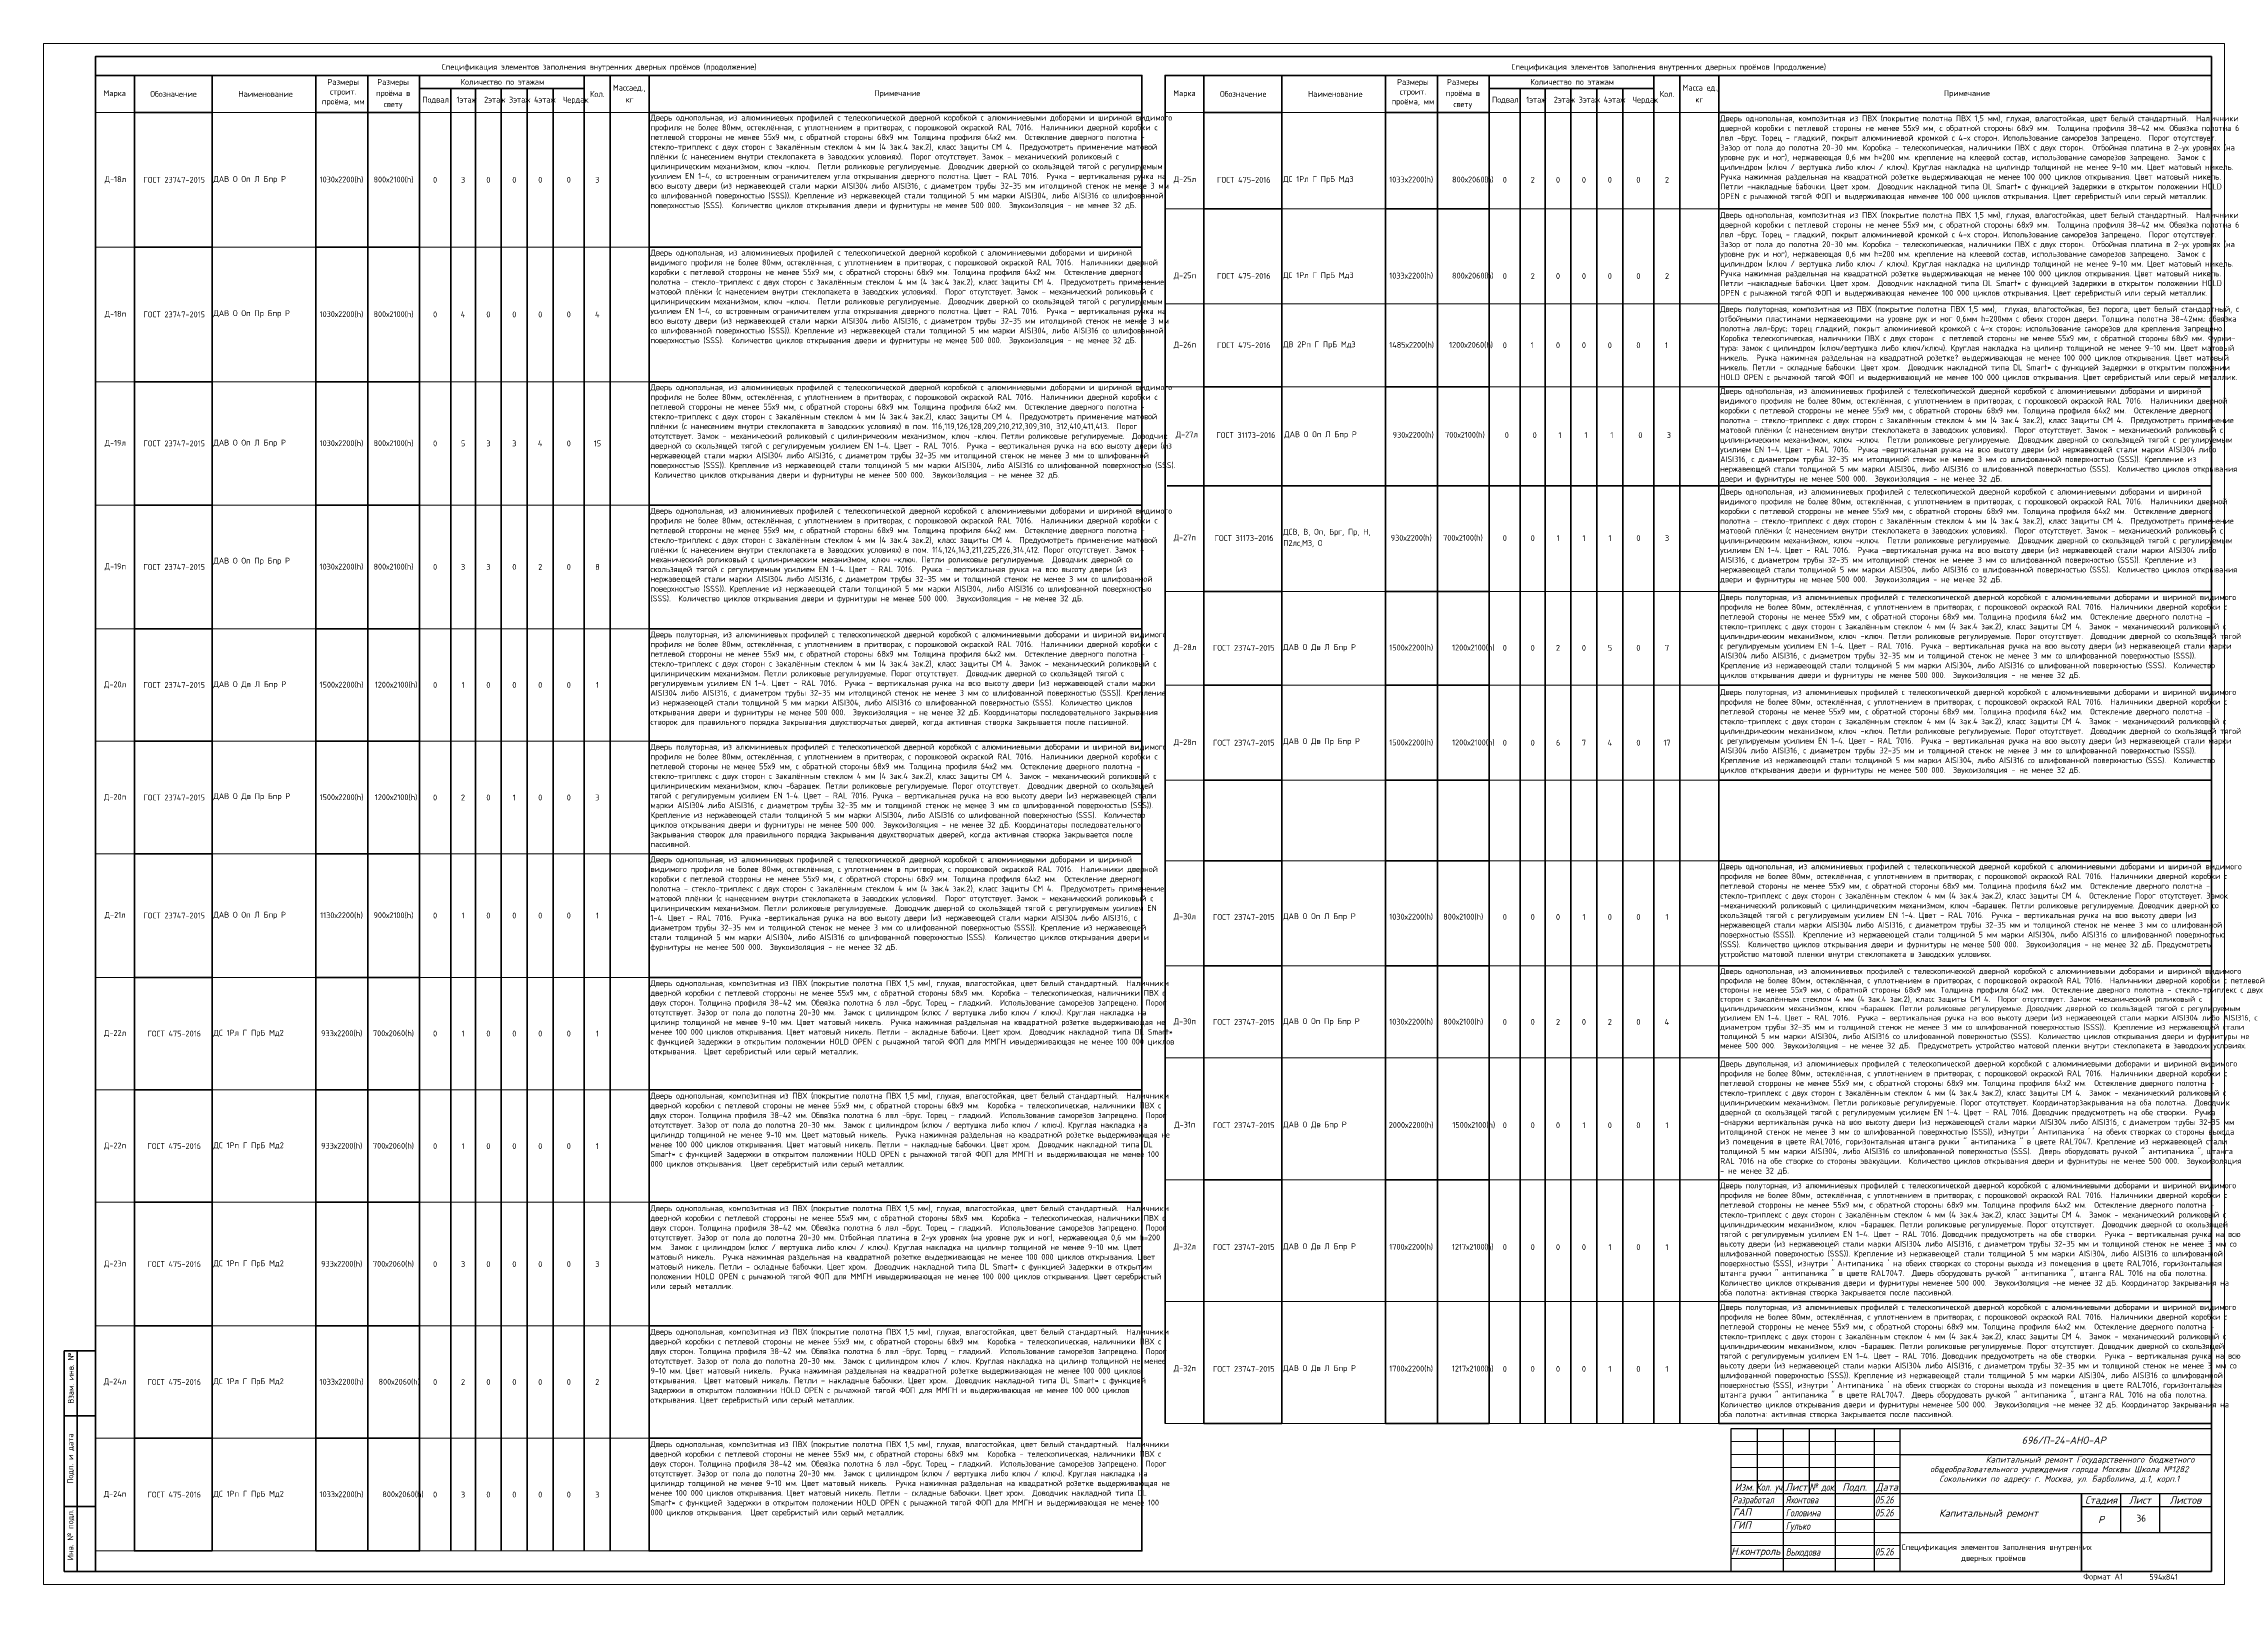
# Model space of a CAD drawing. Header units: millimetres. Extents: x -11345 to 411485, y -9810 to 73012.
# Drawn here: x -4602 to -3762, y 70053 to 70647 of the extents above; entities that cross this region are included whole.
import ezdxf
from ezdxf.enums import TextEntityAlignment as Align

# ---------------------------------------------------------------- set-up
doc = ezdxf.new("R2010")
doc.units = ezdxf.units.MM
for name, color, linetype, lineweight in [('+АР_Текст', 250, 'Continuous', 9), ('СПДС__АР_Рамка чертежа', 7, 'Continuous', 50), ('Узлы', 7, 'Continuous', 18)]:
    doc.layers.add(name, color=color, linetype=linetype, lineweight=lineweight)
for name, color, linetype in [('PDF _Линии', 7, 'Continuous'), ('PDF _Основная надпись', 7, 'Continuous'), ('PDF _Текст', 7, 'Continuous')]:
    doc.layers.add(name, color=color, linetype=linetype)
doc.styles.add('MtXpl_GOST_Common', font='GOST_Common.ttf')
doc.styles.add('PDF GOST Common', font='GOST_Common.ttf')
doc.styles.add('PDF ISOCPEUR', font='isocpeur.ttf')
doc.styles.add('Юля', font='isocpeui.ttf', dxfattribs={"height": 2.8})

msp = doc.modelspace()

# ---------------------------------------------------------------- hatches: boundary and pattern name
at = {"layer": 'PDF _Линии', "transparency": 33554559}
for points in [[(-4368.62322, 70634.52751), (-4368.66555, 70634.65451), (-4368.75022, 70634.73918), (-4368.91955, 70634.73918), (-4369.00421, 70634.65451), (-4369.04655, 70634.52751), (-4369.00421, 70634.40051), (-4368.91955, 70634.31585), (-4368.75022, 70634.31585), (-4368.66555, 70634.40051)], [(-3956.46837, 70634.52751), (-3956.51071, 70634.65451), (-3956.59537, 70634.73918), (-3956.76471, 70634.73918), (-3956.84937, 70634.65451), (-3956.89171, 70634.52751), (-3956.84937, 70634.40051), (-3956.76471, 70634.31585), (-3956.59537, 70634.31585), (-3956.51071, 70634.40051)]]:
    msp.add_hatch(color=256, dxfattribs=at).paths.add_polyline_path(points)

# ---------------------------------------------------------------- linework, layer by layer
at = {"layer": 'PDF _Линии', "lineweight": 50}
for points in [[(-4582.19359, 70066.16361), (-4582.19359, 70109.51268), (-4582.19359, 70152.86176), (-4582.19359, 70200.44414), (-4582.19359, 70243.75087), (-4582.19359, 70287.09994), (-4582.19359, 70334.68232), (-4582.19359, 70378.03139), (-4582.19359, 70421.38047), (-4582.19359, 70468.96284), (-4582.19359, 70516.54522), (-4582.19359, 70568.40324), (-4582.19359, 70620.26126), (-4582.19359, 70629.53221), (-4582.19359, 70634.52751), (-4567.20768, 70634.52751), (-4537.23586, 70634.52751), (-4497.27344, 70634.52751), (-4477.29223, 70634.52751), (-4457.31101, 70634.52751), (-4445.28842, 70634.52751), (-4435.80581, 70634.52751), (-4425.8152, 70634.52751), (-4415.8246, 70634.52751), (-4405.79166, 70634.52751), (-4393.8114, 70634.52751), (-4383.82079, 70634.52751), (-4368.83488, 70634.52751), (-4178.97103, 70634.52751), (-4178.97103, 70629.53221), (-4178.97103, 70620.26126), (-4178.97103, 70568.40324), (-4178.97103, 70516.54522), (-4178.97103, 70468.96284), (-4178.97103, 70421.38047), (-4178.97103, 70378.03139), (-4178.97103, 70334.68232), (-4178.97103, 70287.09994), (-4178.97103, 70243.75087), (-4178.97103, 70200.44414), (-4178.97103, 70152.86176), (-4178.97103, 70109.51268), (-4178.97103, 70066.16361), (-4368.83488, 70066.16361)], [(-4582.19359, 70632.83419), (-4582.19359, 70627.83888), (-4582.19359, 70618.56794), (-4582.19359, 70588.00346), (-4582.19359, 70570.22357), (-4582.19359, 70552.44367), (-4582.19359, 70521.87919), (-4582.19359, 70478.57245), (-4582.19359, 70426.71443), (-4582.19359, 70374.85641), (-4582.19359, 70344.29193), (-4582.19359, 70313.72745), (-4582.19359, 70283.16297), (-4582.19359, 70252.59849), (-4582.19359, 70226.30965), (-4582.19359, 70183.00291), (-4582.19359, 70139.65384), (-4582.19359, 70087.79582)], [(-4537.23586, 70634.52751), (-4537.23586, 70629.53221), (-4537.23586, 70620.26126), (-4537.23586, 70568.40324), (-4537.23586, 70516.54522), (-4537.23586, 70468.96284), (-4537.23586, 70421.38047), (-4537.23586, 70378.03139), (-4537.23586, 70334.68232), (-4537.23586, 70287.09994), (-4537.23586, 70243.75087), (-4537.23586, 70200.44414), (-4537.23586, 70152.86176), (-4537.23586, 70109.51268), (-4537.23586, 70066.16361), (-4567.20768, 70066.16361), (-4567.20768, 70109.51268), (-4567.20768, 70152.86176), (-4567.20768, 70200.44414), (-4567.20768, 70243.75087), (-4567.20768, 70287.09994), (-4567.20768, 70334.68232), (-4567.20768, 70378.03139), (-4567.20768, 70421.38047), (-4567.20768, 70468.96284), (-4567.20768, 70516.54522), (-4567.20768, 70568.40324), (-4567.20768, 70620.26126), (-4567.20768, 70629.53221), (-4567.20768, 70634.52751)], [(-4457.31101, 70634.52751), (-4457.31101, 70629.53221), (-4457.31101, 70620.26126), (-4457.31101, 70568.40324), (-4457.31101, 70516.54522), (-4457.31101, 70468.96284), (-4457.31101, 70421.38047), (-4457.31101, 70378.03139), (-4457.31101, 70334.68232), (-4457.31101, 70287.09994), (-4457.31101, 70243.75087), (-4457.31101, 70200.44414), (-4457.31101, 70152.86176), (-4457.31101, 70109.51268), (-4457.31101, 70066.16361), (-4477.29223, 70066.16361), (-4497.27344, 70066.16361), (-4497.27344, 70109.51268), (-4497.27344, 70152.86176), (-4497.27344, 70200.44414), (-4497.27344, 70243.75087), (-4497.27344, 70287.09994), (-4497.27344, 70334.68232), (-4497.27344, 70378.03139), (-4497.27344, 70421.38047), (-4497.27344, 70468.96284), (-4497.27344, 70516.54522), (-4497.27344, 70568.40324), (-4497.27344, 70620.26126), (-4497.27344, 70629.53221), (-4497.27344, 70634.52751)], [(-4477.29223, 70634.52751), (-4477.29223, 70629.53221), (-4477.29223, 70620.26126), (-4477.29223, 70568.40324), (-4477.29223, 70516.54522), (-4477.29223, 70468.96284), (-4477.29223, 70421.38047), (-4477.29223, 70378.03139), (-4477.29223, 70334.68232), (-4477.29223, 70287.09994), (-4477.29223, 70243.75087), (-4477.29223, 70200.44414), (-4477.29223, 70152.86176), (-4477.29223, 70109.51268), (-4477.29223, 70066.16361)], [(-4393.8114, 70634.52751), (-4393.8114, 70629.53221), (-4393.8114, 70620.26126), (-4393.8114, 70568.40324), (-4393.8114, 70516.54522), (-4393.8114, 70468.96284), (-4393.8114, 70421.38047), (-4393.8114, 70378.03139), (-4393.8114, 70334.68232), (-4393.8114, 70287.09994), (-4393.8114, 70243.75087), (-4393.8114, 70200.44414), (-4393.8114, 70152.86176), (-4393.8114, 70109.51268), (-4393.8114, 70066.16361)], [(-4383.82079, 70634.52751), (-4383.82079, 70629.53221), (-4383.82079, 70620.26126), (-4383.82079, 70568.40324), (-4383.82079, 70516.54522), (-4383.82079, 70468.96284), (-4383.82079, 70421.38047), (-4383.82079, 70378.03139), (-4383.82079, 70334.68232), (-4383.82079, 70287.09994), (-4383.82079, 70243.75087), (-4383.82079, 70200.44414), (-4383.82079, 70152.86176), (-4383.82079, 70109.51268), (-4383.82079, 70066.16361)], [(-3766.81619, 70152.09976), (-3766.81619, 70203.95778), (-3766.81619, 70255.8158), (-3766.81619, 70299.12254), (-3766.81619, 70342.47161), (-3766.81619, 70385.77835), (-3766.81619, 70429.12742), (-3766.81619, 70472.47649), (-3766.81619, 70494.48969), (-3766.81619, 70516.54522), (-3766.81619, 70568.40324), (-3766.81619, 70620.26126), (-3766.81619, 70629.53221), (-3766.81619, 70634.52751), (-3956.68004, 70634.52751), (-3971.66595, 70634.52751), (-3981.65656, 70634.52751), (-3993.63682, 70634.52751), (-4003.62742, 70634.52751), (-4013.61803, 70634.52751), (-4023.60864, 70634.52751), (-4033.13358, 70634.52751), (-4045.11384, 70634.52751), (-4065.09505, 70634.52751), (-4085.07626, 70634.52751), (-4125.08102, 70634.52751), (-4155.05284, 70634.52751), (-4170.03875, 70634.52751), (-4170.03875, 70629.53221), (-4170.03875, 70620.26126), (-4170.03875, 70568.40324), (-4170.03875, 70516.54522), (-4170.03875, 70494.48969), (-4170.03875, 70472.47649), (-4170.03875, 70429.12742), (-4170.03875, 70385.77835), (-4170.03875, 70342.47161), (-4170.03875, 70299.12254), (-4170.03875, 70255.8158), (-4170.03875, 70203.95778), (-4170.03875, 70115.27595)], [(-4155.05284, 70634.52751), (-4155.05284, 70629.53221), (-4155.05284, 70620.26126), (-4155.05284, 70568.40324), (-4155.05284, 70516.54522), (-4155.05284, 70472.47649), (-4155.05284, 70450.42096), (-4155.05284, 70407.07189), (-4155.05284, 70363.76515), (-4155.05284, 70320.41608), (-4155.05284, 70162.19528)], [(-4125.08102, 70634.52751), (-4125.08102, 70629.53221), (-4125.08102, 70620.26126), (-4125.08102, 70568.40324), (-4125.08102, 70516.54522), (-4125.08102, 70472.47649), (-4125.08102, 70450.42096), (-4125.08102, 70407.07189), (-4125.08102, 70363.76515), (-4125.08102, 70320.41608), (-4125.08102, 70162.19528)], [(-4085.07626, 70634.52751), (-4085.07626, 70629.53221), (-4085.07626, 70620.26126), (-4085.07626, 70568.40324), (-4085.07626, 70516.54522), (-4085.07626, 70472.47649), (-4085.07626, 70450.42096), (-4085.07626, 70407.07189), (-4085.07626, 70363.76515), (-4085.07626, 70320.41608), (-4085.07626, 70162.19528)], [(-4065.09505, 70634.52751), (-4065.09505, 70629.53221), (-4065.09505, 70620.26126), (-4065.09505, 70568.40324), (-4065.09505, 70516.54522), (-4065.09505, 70472.47649), (-4065.09505, 70450.42096), (-4065.09505, 70407.07189), (-4065.09505, 70363.76515), (-4065.09505, 70320.41608), (-4065.09505, 70162.19528)], [(-4045.11384, 70634.52751), (-4045.11384, 70629.53221), (-4045.11384, 70620.26126), (-4045.11384, 70568.40324), (-4045.11384, 70516.54522), (-4045.11384, 70472.47649), (-4045.11384, 70450.42096), (-4045.11384, 70407.07189), (-4045.11384, 70363.76515), (-4045.11384, 70320.41608), (-4045.11384, 70162.19528)], [(-3981.65656, 70634.52751), (-3981.65656, 70629.53221), (-3981.65656, 70620.26126), (-3981.65656, 70568.40324), (-3981.65656, 70516.54522), (-3981.65656, 70450.42096)], [(-3971.66595, 70634.52751), (-3971.66595, 70629.53221), (-3971.66595, 70620.26126), (-3971.66595, 70568.40324), (-3971.66595, 70516.54522), (-3971.66595, 70450.42096)], [(-3766.81619, 70632.83419), (-3766.81619, 70627.83888), (-3766.81619, 70618.56794), (-3766.81619, 70566.70992), (-3766.81619, 70523.40318), (-3766.81619, 70480.05411), (-3766.81619, 70432.47173), (-3766.81619, 70384.88935), (-3766.81619, 70350.04923), (-3766.81619, 70315.25144), (-3766.81619, 70263.39342), (-3766.81619, 70211.5354)], [(-4393.8114, 70629.53221), (-4405.79166, 70629.53221), (-4415.8246, 70629.53221), (-4425.8152, 70629.53221), (-4435.80581, 70629.53221), (-4445.28842, 70629.53221), (-4457.31101, 70629.53221)], [(-4445.28842, 70629.53221), (-4445.28842, 70620.26126), (-4445.28842, 70568.40324), (-4445.28842, 70516.54522), (-4445.28842, 70468.96284), (-4445.28842, 70421.38047), (-4445.28842, 70378.03139), (-4445.28842, 70334.68232), (-4445.28842, 70287.09994), (-4445.28842, 70243.75087), (-4445.28842, 70200.44414), (-4445.28842, 70152.86176), (-4445.28842, 70109.51268), (-4445.28842, 70066.16361)], [(-4435.80581, 70629.53221), (-4435.80581, 70620.26126), (-4435.80581, 70568.40324), (-4435.80581, 70516.54522), (-4435.80581, 70468.96284), (-4435.80581, 70421.38047), (-4435.80581, 70378.03139), (-4435.80581, 70334.68232), (-4435.80581, 70287.09994), (-4435.80581, 70243.75087), (-4435.80581, 70200.44414), (-4435.80581, 70152.86176), (-4435.80581, 70109.51268), (-4435.80581, 70066.16361)], [(-4425.8152, 70629.53221), (-4425.8152, 70620.26126), (-4425.8152, 70568.40324), (-4425.8152, 70516.54522), (-4425.8152, 70468.96284), (-4425.8152, 70421.38047), (-4425.8152, 70378.03139), (-4425.8152, 70334.68232), (-4425.8152, 70287.09994), (-4425.8152, 70243.75087), (-4425.8152, 70200.44414), (-4425.8152, 70152.86176), (-4425.8152, 70109.51268), (-4425.8152, 70066.16361)], [(-4415.8246, 70629.53221), (-4415.8246, 70620.26126), (-4415.8246, 70568.40324), (-4415.8246, 70516.54522), (-4415.8246, 70468.96284), (-4415.8246, 70421.38047), (-4415.8246, 70378.03139), (-4415.8246, 70334.68232), (-4415.8246, 70287.09994), (-4415.8246, 70243.75087), (-4415.8246, 70200.44414), (-4415.8246, 70152.86176), (-4415.8246, 70109.51268), (-4415.8246, 70066.16361)], [(-4405.79166, 70629.53221), (-4405.79166, 70620.26126), (-4405.79166, 70568.40324), (-4405.79166, 70516.54522), (-4405.79166, 70468.96284), (-4405.79166, 70421.38047), (-4405.79166, 70378.03139), (-4405.79166, 70334.68232), (-4405.79166, 70287.09994), (-4405.79166, 70243.75087), (-4405.79166, 70200.44414), (-4405.79166, 70152.86176), (-4405.79166, 70109.51268), (-4405.79166, 70066.16361)], [(-3981.65656, 70629.53221), (-3993.63682, 70629.53221), (-4003.62742, 70629.53221), (-4013.61803, 70629.53221), (-4023.60864, 70629.53221), (-4033.13358, 70629.53221), (-4045.11384, 70629.53221)], [(-4033.13358, 70629.53221), (-4033.13358, 70620.26126), (-4033.13358, 70568.40324), (-4033.13358, 70516.54522), (-4033.13358, 70472.47649), (-4033.13358, 70450.42096), (-4033.13358, 70407.07189), (-4033.13358, 70363.76515), (-4033.13358, 70320.41608), (-4033.13358, 70256.04989)], [(-4023.60864, 70629.53221), (-4023.60864, 70620.26126), (-4023.60864, 70568.40324), (-4023.60864, 70516.54522), (-4023.60864, 70472.47649), (-4023.60864, 70450.42096), (-4023.60864, 70407.07189), (-4023.60864, 70363.76515), (-4023.60864, 70320.41608), (-4023.60864, 70256.04989)], [(-4013.61803, 70629.53221), (-4013.61803, 70620.26126), (-4013.61803, 70568.40324), (-4013.61803, 70516.54522), (-4013.61803, 70472.47649), (-4013.61803, 70450.42096), (-4013.61803, 70407.07189), (-4013.61803, 70363.76515), (-4013.61803, 70320.41608), (-4013.61803, 70256.04989)], [(-4003.62742, 70629.53221), (-4003.62742, 70620.26126), (-4003.62742, 70568.40324), (-4003.62742, 70516.54522), (-4003.62742, 70472.47649), (-4003.62742, 70450.42096), (-4003.62742, 70407.07189), (-4003.62742, 70363.76515), (-4003.62742, 70320.41608), (-4003.62742, 70256.04989)], [(-3993.63682, 70629.53221), (-3993.63682, 70620.26126), (-3993.63682, 70568.40324), (-3993.63682, 70516.54522), (-3993.63682, 70472.47649), (-3993.63682, 70450.42096), (-3993.63682, 70407.07189), (-3993.63682, 70363.76515), (-3993.63682, 70320.41608), (-3993.63682, 70256.04989)], [(-4537.23586, 70620.26126), (-4567.20768, 70620.26126)], [(-4457.31101, 70620.26126), (-4477.29223, 70620.26126), (-4497.27344, 70620.26126)], [(-4178.97103, 70620.26126), (-4368.83488, 70620.26126)], [(-4125.08102, 70620.26126), (-4155.05284, 70620.26126)], [(-4045.11384, 70620.26126), (-4065.09505, 70620.26126), (-4085.07626, 70620.26126)], [(-3766.81619, 70620.26126), (-3956.68004, 70620.26126)], [(-4125.08102, 70583.19202), (-4155.05284, 70583.19202)], [(-4045.11384, 70583.19202), (-4065.09505, 70583.19202), (-4085.07626, 70583.19202)], [(-3766.81619, 70583.19202), (-3956.68004, 70583.19202)], [(-4537.23586, 70568.40324), (-4567.20768, 70568.40324)], [(-4457.31101, 70568.40324), (-4477.29223, 70568.40324), (-4497.27344, 70568.40324)], [(-4178.97103, 70568.40324), (-4368.83488, 70568.40324)], [(-4537.23586, 70516.54522), (-4567.20768, 70516.54522)], [(-4457.31101, 70516.54522), (-4477.29223, 70516.54522), (-4497.27344, 70516.54522)], [(-4178.97103, 70516.54522), (-4368.83488, 70516.54522)], [(-4125.08102, 70514.5523), (-4155.05284, 70514.5523)], [(-4045.11384, 70514.5523), (-4065.13738, 70514.5523), (-4085.1186, 70514.5523)], [(-3956.68004, 70494.48969), (-3956.68004, 70472.47649), (-3956.68004, 70450.42096), (-3956.68004, 70407.07189), (-3956.68004, 70363.76515), (-3956.68004, 70320.41608), (-3956.68004, 70256.04989), (-3956.68004, 70320.41608), (-3956.68004, 70363.76515), (-3956.68004, 70407.07189), (-3956.68004, 70450.42096), (-3956.68004, 70472.47649), (-3956.68004, 70516.71456)], [(-3767.23952, 70514.5523), (-3956.68004, 70514.5523)], [(-3766.81619, 70476.45253), (-4169.27675, 70476.45253)], [(-3981.65656, 70472.47649), (-3981.65656, 70450.42096), (-3981.65656, 70407.07189), (-3981.65656, 70363.76515), (-3981.65656, 70320.41608), (-3981.65656, 70256.04989)], [(-3971.66595, 70472.47649), (-3971.66595, 70450.42096), (-3971.66595, 70407.07189), (-3971.66595, 70363.76515), (-3971.66595, 70320.41608), (-3971.66595, 70256.04989)], [(-4537.23586, 70468.96284), (-4567.20768, 70468.96284)], [(-4457.31101, 70468.96284), (-4477.29223, 70468.96284), (-4497.27344, 70468.96284)], [(-4178.97103, 70468.96284), (-4368.83488, 70468.96284)], [(-4125.08102, 70435.68578), (-4155.05284, 70435.68578)], [(-4045.11384, 70435.68578), (-4065.09505, 70435.68578), (-4085.07626, 70435.68578)], [(-3766.81619, 70435.68578), (-3956.68004, 70435.68578)], [(-4537.23586, 70421.38047), (-4567.20768, 70421.38047)], [(-4457.31101, 70421.38047), (-4477.29223, 70421.38047), (-4497.27344, 70421.38047)], [(-4178.97103, 70421.38047), (-4368.83488, 70421.38047)], [(-4125.08102, 70399.59841), (-4155.05284, 70399.59841)], [(-4045.11384, 70399.59841), (-4065.09505, 70399.59841), (-4085.07626, 70399.59841)], [(-3766.81619, 70399.59841), (-3956.68004, 70399.59841)], [(-4537.23586, 70378.03139), (-4567.20768, 70378.03139)], [(-4457.31101, 70378.03139), (-4477.29223, 70378.03139), (-4497.27344, 70378.03139)], [(-4178.97103, 70378.03139), (-4368.83488, 70378.03139)], [(-4125.08102, 70363.12266), (-4155.05284, 70363.12266)], [(-4045.11384, 70363.12266), (-4065.09505, 70363.12266), (-4085.07626, 70363.12266)], [(-3766.81619, 70363.12266), (-3956.68004, 70363.12266)], [(-4537.23586, 70334.68232), (-4567.20768, 70334.68232)], [(-4457.31101, 70334.68232), (-4477.29223, 70334.68232), (-4497.27344, 70334.68232)], [(-4178.97103, 70334.68232), (-4368.83488, 70334.68232)], [(-4125.08102, 70332.0022), (-4155.05284, 70332.0022)], [(-4045.11384, 70332.0022), (-4065.09505, 70332.0022), (-4085.07626, 70332.0022)], [(-3766.81619, 70332.0022), (-3956.68004, 70332.0022)], [(-4537.23586, 70287.09994), (-4567.20768, 70287.09994)], [(-4457.31101, 70287.09994), (-4477.29223, 70287.09994), (-4497.27344, 70287.09994)], [(-4178.97103, 70287.09994), (-4368.83488, 70287.09994)], [(-4065.09505, 70270.85), (-4065.09505, 70218.99199), (-4065.09505, 70167.13397), (-4065.09505, 70115.27595)], [(-4033.13358, 70270.85), (-4033.13358, 70218.99199), (-4033.13358, 70167.13397), (-4033.13358, 70115.27595)], [(-4023.60864, 70270.85), (-4023.60864, 70218.99199), (-4023.60864, 70167.13397), (-4023.60864, 70115.27595)], [(-4013.61803, 70270.85), (-4013.61803, 70218.99199), (-4013.61803, 70167.13397), (-4013.61803, 70115.27595)], [(-4003.62742, 70270.85), (-4003.62742, 70218.99199), (-4003.62742, 70167.13397), (-4003.62742, 70115.27595)], [(-3993.63682, 70270.85), (-3993.63682, 70218.99199), (-3993.63682, 70167.13397), (-3993.63682, 70115.27595)], [(-3981.65656, 70270.85), (-3981.65656, 70218.99199), (-3981.65656, 70167.13397), (-3981.65656, 70115.27595)], [(-3971.66595, 70270.85), (-3971.66595, 70218.99199), (-3971.66595, 70167.13397), (-3971.66595, 70115.27595)], [(-3956.68004, 70260.98061), (-3956.68004, 70214.0533), (-3956.68004, 70162.19528)], [(-3766.81619, 70162.19528), (-3956.68004, 70162.19528), (-3956.68004, 70214.0533), (-3956.68004, 70256.04989)], [(-4537.23586, 70243.75087), (-4567.20768, 70243.75087)], [(-4457.31101, 70243.75087), (-4477.29223, 70243.75087), (-4497.27344, 70243.75087)], [(-4178.97103, 70243.75087), (-4368.83488, 70243.75087)], [(-4125.08102, 70209.12259), (-4155.05284, 70209.12259)], [(-4045.11384, 70209.12259), (-4065.09505, 70209.12259), (-4085.07626, 70209.12259)], [(-3766.81619, 70209.12259), (-3956.68004, 70209.12259)], [(-4537.23586, 70200.44414), (-4567.20768, 70200.44414)], [(-4457.31101, 70200.44414), (-4477.29223, 70200.44414), (-4497.27344, 70200.44414)], [(-4178.97103, 70200.44414), (-4368.83488, 70200.44414)], [(-4125.08102, 70162.19528), (-4125.08102, 70115.27595), (-4155.05284, 70115.27595), (-4155.05284, 70162.19528)], [(-4045.11384, 70162.19528), (-4045.11384, 70115.27595), (-4065.09505, 70115.27595), (-4085.07626, 70115.27595), (-4085.07626, 70162.19528)], [(-3956.68004, 70115.27595), (-3956.68004, 70167.13397), (-3956.68004, 70115.27595)], [(-4537.23586, 70152.86176), (-4567.20768, 70152.86176)], [(-4457.31101, 70152.86176), (-4477.29223, 70152.86176), (-4497.27344, 70152.86176)], [(-4178.97103, 70152.86176), (-4368.83488, 70152.86176)], [(-3766.81619, 70115.27595), (-3956.68004, 70115.27595)], [(-4537.23586, 70109.51268), (-4567.20768, 70109.51268)], [(-4457.31101, 70109.51268), (-4477.29223, 70109.51268), (-4497.27344, 70109.51268)], [(-4178.97103, 70109.51268), (-4368.83488, 70109.51268)]]:
    msp.add_lwpolyline(points, dxfattribs=at)
for points in [[(-4368.83488, 70629.53221), (-4368.83488, 70634.52751), (-4368.83488, 70629.53221), (-4368.83488, 70620.26126), (-4368.83488, 70568.40324), (-4368.83488, 70516.54522), (-4368.83488, 70468.96284), (-4368.83488, 70421.38047), (-4368.83488, 70378.03139), (-4368.83488, 70334.68232), (-4368.83488, 70287.09994), (-4368.83488, 70243.75087), (-4368.83488, 70200.44414), (-4368.83488, 70152.86176), (-4368.83488, 70109.51268), (-4368.83488, 70066.16361), (-4368.83488, 70109.51268), (-4368.83488, 70152.86176), (-4368.83488, 70200.44414), (-4368.83488, 70243.75087), (-4368.83488, 70287.09994), (-4368.83488, 70334.68232), (-4368.83488, 70378.03139), (-4368.83488, 70421.38047), (-4368.83488, 70468.96284), (-4368.83488, 70516.54522), (-4368.83488, 70568.40324), (-4368.83488, 70620.26126)], [(-3956.68004, 70516.54522), (-3956.68004, 70568.40324), (-3956.68004, 70620.26126), (-3956.68004, 70629.53221), (-3956.68004, 70634.52751), (-3956.68004, 70629.53221), (-3956.68004, 70620.26126), (-3956.68004, 70568.40324)], [(-4155.05284, 70291.56735), (-4125.08102, 70291.56735)], [(-4085.07626, 70291.56735), (-4065.09505, 70291.56735), (-4045.11384, 70291.56735), (-4065.09505, 70291.56735)], [(-3956.68004, 70291.56735), (-3766.81619, 70291.56735)]]:
    msp.add_lwpolyline(points, close=True, dxfattribs=at)
at = {"layer": 'PDF _Линии', "lineweight": 20}
for points in [[(-4567.20768, 70620.26126), (-4582.19359, 70620.26126)], [(-4497.27344, 70620.26126), (-4537.23586, 70620.26126)], [(-4368.83488, 70620.26126), (-4383.82079, 70620.26126), (-4393.8114, 70620.26126), (-4405.79166, 70620.26126), (-4415.8246, 70620.26126), (-4425.8152, 70620.26126), (-4435.80581, 70620.26126), (-4445.28842, 70620.26126), (-4457.31101, 70620.26126)], [(-4155.05284, 70620.26126), (-4170.03875, 70620.26126)], [(-4085.07626, 70620.26126), (-4125.08102, 70620.26126)], [(-3956.68004, 70620.26126), (-3971.66595, 70620.26126), (-3981.65656, 70620.26126), (-3993.63682, 70620.26126), (-4003.62742, 70620.26126), (-4013.61803, 70620.26126), (-4023.60864, 70620.26126), (-4033.13358, 70620.26126), (-4045.11384, 70620.26126)], [(-4155.05284, 70583.19202), (-4170.03875, 70583.19202)], [(-4085.07626, 70583.19202), (-4125.08102, 70583.19202)], [(-3956.68004, 70583.19202), (-3971.66595, 70583.19202), (-3981.65656, 70583.19202), (-3993.63682, 70583.19202), (-4003.62742, 70583.19202), (-4013.61803, 70583.19202), (-4023.60864, 70583.19202), (-4033.13358, 70583.19202), (-4045.11384, 70583.19202)], [(-4567.20768, 70568.40324), (-4582.19359, 70568.40324)], [(-4497.27344, 70568.40324), (-4537.23586, 70568.40324)], [(-4368.83488, 70568.40324), (-4383.82079, 70568.40324), (-4393.8114, 70568.40324), (-4405.79166, 70568.40324), (-4415.8246, 70568.40324), (-4425.8152, 70568.40324), (-4435.80581, 70568.40324), (-4445.28842, 70568.40324), (-4457.31101, 70568.40324)], [(-3766.81619, 70546.50438), (-4170.03875, 70546.50438)], [(-4567.20768, 70516.54522), (-4582.19359, 70516.54522)], [(-4497.27344, 70516.54522), (-4537.23586, 70516.54522)], [(-4368.83488, 70516.54522), (-4383.82079, 70516.54522), (-4393.8114, 70516.54522), (-4405.79166, 70516.54522), (-4415.8246, 70516.54522), (-4425.8152, 70516.54522), (-4435.80581, 70516.54522), (-4445.28842, 70516.54522), (-4457.31101, 70516.54522)], [(-4155.05284, 70514.5523), (-4170.03875, 70514.5523)], [(-4085.1186, 70514.5523), (-4125.08102, 70514.5523)], [(-3956.68004, 70514.5523), (-3971.66595, 70514.5523), (-3981.65656, 70514.5523), (-3993.63682, 70514.5523), (-4003.62742, 70514.5523), (-4013.61803, 70514.5523), (-4023.60864, 70514.5523), (-4033.13358, 70514.5523), (-4045.11384, 70514.5523)], [(-4567.20768, 70468.96284), (-4582.19359, 70468.96284)], [(-4497.27344, 70468.96284), (-4537.23586, 70468.96284)], [(-4368.83488, 70468.96284), (-4383.82079, 70468.96284), (-4393.8114, 70468.96284), (-4405.79166, 70468.96284), (-4415.8246, 70468.96284), (-4425.8152, 70468.96284), (-4435.80581, 70468.96284), (-4445.28842, 70468.96284), (-4457.31101, 70468.96284)], [(-4155.05284, 70435.68578), (-4170.03875, 70435.68578)], [(-4085.07626, 70435.68578), (-4125.08102, 70435.68578)], [(-3956.68004, 70435.68578), (-3971.66595, 70435.68578), (-3981.65656, 70435.68578), (-3993.63682, 70435.68578), (-4003.62742, 70435.68578), (-4013.61803, 70435.68578), (-4023.60864, 70435.68578), (-4033.13358, 70435.68578), (-4045.11384, 70435.68578)], [(-4567.20768, 70421.38047), (-4582.19359, 70421.38047)], [(-4497.27344, 70421.38047), (-4537.23586, 70421.38047)], [(-4368.83488, 70421.38047), (-4383.82079, 70421.38047), (-4393.8114, 70421.38047), (-4405.79166, 70421.38047), (-4415.8246, 70421.38047), (-4425.8152, 70421.38047), (-4435.80581, 70421.38047), (-4445.28842, 70421.38047), (-4457.31101, 70421.38047)], [(-4155.05284, 70399.59841), (-4170.03875, 70399.59841)], [(-4085.07626, 70399.59841), (-4125.08102, 70399.59841)], [(-3956.68004, 70399.59841), (-3971.66595, 70399.59841), (-3981.65656, 70399.59841), (-3993.63682, 70399.59841), (-4003.62742, 70399.59841), (-4013.61803, 70399.59841), (-4023.60864, 70399.59841), (-4033.13358, 70399.59841), (-4045.11384, 70399.59841)], [(-4567.20768, 70378.03139), (-4582.19359, 70378.03139)], [(-4497.27344, 70378.03139), (-4537.23586, 70378.03139)], [(-4368.83488, 70378.03139), (-4383.82079, 70378.03139), (-4393.8114, 70378.03139), (-4405.79166, 70378.03139), (-4415.8246, 70378.03139), (-4425.8152, 70378.03139), (-4435.80581, 70378.03139), (-4445.28842, 70378.03139), (-4457.31101, 70378.03139)], [(-4155.05284, 70363.12266), (-4170.03875, 70363.12266)], [(-4085.07626, 70363.12266), (-4125.08102, 70363.12266)], [(-3956.68004, 70363.12266), (-3971.66595, 70363.12266), (-3981.65656, 70363.12266), (-3993.63682, 70363.12266), (-4003.62742, 70363.12266), (-4013.61803, 70363.12266), (-4023.60864, 70363.12266), (-4033.13358, 70363.12266), (-4045.11384, 70363.12266)], [(-4567.20768, 70334.68232), (-4582.19359, 70334.68232)], [(-4497.27344, 70334.68232), (-4537.23586, 70334.68232)], [(-4368.83488, 70334.68232), (-4383.82079, 70334.68232), (-4393.8114, 70334.68232), (-4405.79166, 70334.68232), (-4415.8246, 70334.68232), (-4425.8152, 70334.68232), (-4435.80581, 70334.68232), (-4445.28842, 70334.68232), (-4457.31101, 70334.68232)], [(-4155.05284, 70332.0022), (-4170.03875, 70332.0022)], [(-4085.07626, 70332.0022), (-4125.08102, 70332.0022)], [(-3956.68004, 70332.0022), (-3971.66595, 70332.0022), (-3981.65656, 70332.0022), (-3993.63682, 70332.0022), (-4003.62742, 70332.0022), (-4013.61803, 70332.0022), (-4023.60864, 70332.0022), (-4033.13358, 70332.0022), (-4045.11384, 70332.0022)], [(-4567.20768, 70287.09994), (-4582.19359, 70287.09994)], [(-4497.27344, 70287.09994), (-4537.23586, 70287.09994)], [(-4368.83488, 70287.09994), (-4383.82079, 70287.09994), (-4393.8114, 70287.09994), (-4405.79166, 70287.09994), (-4415.8246, 70287.09994), (-4425.8152, 70287.09994), (-4435.80581, 70287.09994), (-4445.28842, 70287.09994), (-4457.31101, 70287.09994)], [(-4125.08102, 70256.04989), (-4170.03875, 70256.04989)], [(-4045.11384, 70256.04989), (-4125.08102, 70256.04989)], [(-3766.81619, 70256.04989), (-3971.66595, 70256.04989), (-3981.65656, 70256.04989), (-3993.63682, 70256.04989), (-4003.62742, 70256.04989), (-4013.61803, 70256.04989), (-4023.60864, 70256.04989), (-4033.13358, 70256.04989), (-4045.11384, 70256.04989)], [(-4567.20768, 70243.75087), (-4582.19359, 70243.75087)], [(-4497.27344, 70243.75087), (-4537.23586, 70243.75087)], [(-4368.83488, 70243.75087), (-4383.82079, 70243.75087), (-4393.8114, 70243.75087), (-4405.79166, 70243.75087), (-4415.8246, 70243.75087), (-4425.8152, 70243.75087), (-4435.80581, 70243.75087), (-4445.28842, 70243.75087), (-4457.31101, 70243.75087)], [(-4155.05284, 70209.12259), (-4170.03875, 70209.12259)], [(-4085.07626, 70209.12259), (-4125.08102, 70209.12259)], [(-3956.68004, 70209.12259), (-3971.66595, 70209.12259), (-3981.65656, 70209.12259), (-3993.63682, 70209.12259), (-4003.62742, 70209.12259), (-4013.61803, 70209.12259), (-4023.60864, 70209.12259), (-4033.13358, 70209.12259), (-4045.11384, 70209.12259)], [(-4567.20768, 70200.44414), (-4582.19359, 70200.44414)], [(-4497.27344, 70200.44414), (-4537.23586, 70200.44414)], [(-4368.83488, 70200.44414), (-4383.82079, 70200.44414), (-4393.8114, 70200.44414), (-4405.79166, 70200.44414), (-4415.8246, 70200.44414), (-4425.8152, 70200.44414), (-4435.80581, 70200.44414), (-4445.28842, 70200.44414), (-4457.31101, 70200.44414)], [(-4125.08102, 70162.19528), (-4170.03875, 70162.19528)], [(-4045.11384, 70162.19528), (-4125.08102, 70162.19528)], [(-3956.68004, 70162.19528), (-3971.66595, 70162.19528), (-3981.65656, 70162.19528), (-3993.63682, 70162.19528), (-4003.62742, 70162.19528), (-4013.61803, 70162.19528), (-4023.60864, 70162.19528), (-4033.13358, 70162.19528), (-4045.11384, 70162.19528)], [(-4567.20768, 70152.86176), (-4582.19359, 70152.86176)], [(-4497.27344, 70152.86176), (-4537.23586, 70152.86176)], [(-4368.83488, 70152.86176), (-4383.82079, 70152.86176), (-4393.8114, 70152.86176), (-4405.79166, 70152.86176), (-4415.8246, 70152.86176), (-4425.8152, 70152.86176), (-4435.80581, 70152.86176), (-4445.28842, 70152.86176), (-4457.31101, 70152.86176)], [(-4155.05284, 70115.27595), (-4170.03875, 70115.27595)], [(-4085.07626, 70115.27595), (-4125.08102, 70115.27595)], [(-3956.68004, 70115.27595), (-3971.66595, 70115.27595), (-3981.65656, 70115.27595), (-3993.63682, 70115.27595), (-4003.62742, 70115.27595), (-4013.61803, 70115.27595), (-4023.60864, 70115.27595), (-4033.13358, 70115.27595), (-4045.11384, 70115.27595)], [(-4567.20768, 70109.51268), (-4582.19359, 70109.51268)], [(-4497.27344, 70109.51268), (-4537.23586, 70109.51268)], [(-4368.83488, 70109.51268), (-4383.82079, 70109.51268), (-4393.8114, 70109.51268), (-4405.79166, 70109.51268), (-4415.8246, 70109.51268), (-4425.8152, 70109.51268), (-4435.80581, 70109.51268), (-4445.28842, 70109.51268), (-4457.31101, 70109.51268)], [(-4567.20768, 70066.16361), (-4582.19359, 70066.16361)], [(-4497.27344, 70066.16361), (-4537.23586, 70066.16361)], [(-4368.83488, 70066.16361), (-4383.82079, 70066.16361), (-4393.8114, 70066.16361), (-4405.79166, 70066.16361), (-4415.8246, 70066.16361), (-4425.8152, 70066.16361), (-4435.80581, 70066.16361), (-4445.28842, 70066.16361), (-4457.31101, 70066.16361)]]:
    msp.add_lwpolyline(points, dxfattribs=at)
for points in [[(-4170.03875, 70291.56735), (-4155.05284, 70291.56735)], [(-4125.08102, 70291.56735), (-4085.07626, 70291.56735)], [(-4045.11384, 70291.56735), (-4033.13358, 70291.56735), (-4023.60864, 70291.56735), (-4013.61803, 70291.56735), (-4003.62742, 70291.56735), (-3993.63682, 70291.56735), (-3981.65656, 70291.56735), (-3971.66595, 70291.56735), (-3956.68004, 70291.56735), (-3971.66595, 70291.56735), (-3981.65656, 70291.56735), (-3993.63682, 70291.56735), (-4003.62742, 70291.56735), (-4013.61803, 70291.56735), (-4023.60864, 70291.56735), (-4033.13358, 70291.56735)]]:
    msp.add_lwpolyline(points, close=True, dxfattribs=at)
at = {"layer": 'PDF _Основная надпись', "lineweight": 20}
msp.add_lwpolyline([(-4602.1748, 70053.25202), (-3761.82088, 70053.25202), (-3761.82088, 70646.8041), (-4602.1748, 70646.8041)], close=True, dxfattribs=at)
at = {"layer": 'PDF _Основная надпись', "lineweight": 50}
msp.add_lwpolyline([(-3766.81619, 70058.24733), (-3766.81619, 70641.8088), (-4582.19359, 70641.8088), (-4582.19359, 70058.24733)], close=True, dxfattribs=at)
for points in [[(-4582.19359, 70058.24733), (-4594.21619, 70058.24733), (-4594.21619, 70143.16748), (-4582.19359, 70143.16748)], [(-4589.22088, 70143.16748), (-4589.22088, 70058.24733)], [(-4594.21619, 70118.19097), (-4582.19359, 70118.19097)], [(-4594.21619, 70083.22384), (-4582.19359, 70083.22384)]]:
    msp.add_lwpolyline(points, dxfattribs=at)
at = {"layer": 'СПДС__АР_Рамка чертежа', "linetype": 'Continuous', "lineweight": 25, "transparency": 33554687}
for p, q in [((-3951.82088, 70113.25202), (-3766.82088, 70113.25202)), ((-3951.82088, 70058.25202), (-3951.82088, 70113.25202)), ((-3941.82088, 70113.25202), (-3941.82088, 70088.25202)), ((-3931.82088, 70113.25202), (-3931.82088, 70058.25202)), ((-3921.82088, 70113.25202), (-3921.82088, 70088.25202)), ((-3911.82088, 70113.25202), (-3911.82088, 70058.25202)), ((-3896.82088, 70113.25202), (-3896.82088, 70058.25202)), ((-3886.82088, 70058.25202), (-3886.82088, 70113.25202)), ((-3886.82088, 70103.25202), (-3766.82088, 70103.25202)), ((-3951.82088, 70093.25202), (-3886.82088, 70093.25202)), ((-3951.82088, 70088.25202), (-3766.82088, 70088.25202)), ((-3816.82088, 70058.25202), (-3816.82088, 70088.25202)), ((-3816.82088, 70088.25202), (-3816.82088, 70058.25202)), ((-3801.82088, 70088.25202), (-3801.82088, 70073.25202)), ((-3786.82088, 70088.25202), (-3786.82088, 70073.25202)), ((-3816.82088, 70083.25202), (-3766.82088, 70083.25202)), ((-3886.82088, 70073.25202), (-3766.82088, 70073.25202))]:
    msp.add_line(p, q, dxfattribs=at)
at = {"layer": 'СПДС__АР_Рамка чертежа', "linetype": 'Continuous', "lineweight": 25, "ltscale": 100, "transparency": 33554687}
for p, q in [((-3766.82088, 70058.25202), (-3766.82088, 70113.25202)), ((-3951.82088, 70058.25202), (-3766.82088, 70058.25202))]:
    msp.add_line(p, q, dxfattribs=at)
at = {"layer": 'СПДС__АР_Рамка чертежа', "linetype": 'Continuous', "lineweight": 5, "transparency": 33554687}
for p, q in [((-3951.82088, 70108.25202), (-3886.82088, 70108.25202)), ((-3951.82088, 70103.25202), (-3886.82088, 70103.25202)), ((-3951.82088, 70098.25202), (-3886.82088, 70098.25202)), ((-3951.82088, 70083.25202), (-3886.82088, 70083.25202)), ((-3951.82088, 70078.25202), (-3886.82088, 70078.25202)), ((-3951.82088, 70073.25202), (-3886.82088, 70073.25202)), ((-3951.82088, 70068.25202), (-3886.82088, 70068.25202)), ((-3951.82088, 70063.25202), (-3886.82088, 70063.25202))]:
    msp.add_line(p, q, dxfattribs=at)

# ---------------------------------------------------------------- texts
at = {"layer": '+АР_Текст', "color": 18, "linetype": 'Continuous', "ltscale": 100, "true_color": 0x000000, "transparency": 33554687, "insert": (-3879.29927, 70102.50592), "char_height": 2.8, "width": 107.7887718, "attachment_point": 1, "line_spacing_factor": 0.95, "style": 'Юля'}
msp.add_mtext('\\pxqc;{\\T1.05;      \\H0.83333x;        Капитальный ремонт Государственного бюджетного общеобразовательного учреждения города Москвы Школа №1282 Сокольники по адресу: г. Москва, ул. Барболина, д.1, корп.1}', dxfattribs=at)
at = {"layer": 'PDF _Текст'}
for s, insert, char_height, width, attachment_point, style in [('Размеры строит. проёма, мм', (-4486.72027, 70633.15253), 2.25, 19.0785537, 2, 'PDF GOST Common'), ('Размеры строит. проёма, мм', (-4074.5231, 70633.15253), 2.25, 19.0785537, 2, 'PDF GOST Common'), ('Дверь однопольная, из алюминиевых профилей с телескопической дверной коробкой с алюминиевыми доборами и шириной видимого профиля не более 80мм, остеклённая, с уплотнением в притворах, с порошковой окраской RAL 7016.  Наличники дверной коробки с петлевой сторроны не менее 55х9 мм, с обратной стороны 68х9 мм. Толщина профиля 64х2 мм.  Остекление дверного полотна - стекло-триплекс с двух сторон с закалённым стеклом 4 мм (4 зак.4 зак.2), класс защиты СМ 4.  Предусмотреть применение {\\C5;матовой плёнки (с нанесением внутри стеклопакета в заводских условиях).  Порог отсутствует. Замок - механический роликовый с цилинрическим механизмом, ключ -ключ.  }Петли роликовые регулируемые.  Доводчик дверной со скользящей тягой с регулируемым усилием EN 1-4, со встроенным ограничителем угла открывания дверного полотна. Цвет - RAL 7016.  Ручка - вертикальная ручка на всю высоту двери (из нержавеющей стали марки AISI304 либо AISI316, с диаметром трубы 32-35 мм итолщиной стенок не менее 3 мм со шлифованной поверхностью (SSS)). Крепление из нержавеющей стали толщиной 5 мм марки AISI304, либо AISI316 со шлифованной поверхностью (SSS).  Количество циклов открывания двери и фурнитуры не менее 500 000.  Звукоизоляция - не менее 32 дБ.', (-4368.31737, 70619.42812), 2.25, 189.3463378, 1, 'MtXpl_GOST_Common'), ('Дверь однопольная, композитная из ПВХ (покрытие полотна ПВХ 1,5 мм), глухая, влагостойкая, цвет белый стандартный.  Наличники дверной коробки с петлевой стороны не менее 55х9 мм, с обратной стороны 68х9 мм.  Толщина профиля 38-42 мм. Обвязка полотна 6 лвл -брус. Торец - гладкий, покрыт алюминиевой кромкой с 4-х сторон. Использование саморезов запрещено.  Порог отсутствует.  Зазор от пола до полотна 20-30 мм. Коробка - телескопическая, наличники ПВХ с двух сторон.  Отбойная платина в 2-ух уровнях (на уровне рук и ног), нержавеющая 0,6 мм h=200 мм. крепление на клеевой состав, использование саморезов запрещено.  Замок с цилиндром (ключ / вертушка либо ключ / ключ). Круглая накладка на цилиндр толщиной не менее 9-10 мм. Цвет матовый никель.  Ручка нажимная раздельная на квадратной розетке выдерживающая не менее 100 000 циклов открывания. Цвет матовый никель. Петли -накладные бабочки. Цвет хром.  Доводчик накладной типа DL Smart* с функцией задержки в открытом положении HOLD OPEN с рычажной тягой ФОП и выдерживающая неменее 100 000 циклов открывания. Цвет серебристый или серый металлик.', (-3956.10344, 70619.1542), 2.25, 187.810517, 1, 'MtXpl_GOST_Common'), ('Дверь однопольная, композитная из ПВХ (покрытие полотна ПВХ 1,5 мм), глухая, влагостойкая, цвет белый стандартный.  Наличники дверной коробки с петлевой стороны не менее 55х9 мм, с обратной стороны 68х9 мм.  Толщина профиля 38-42 мм. Обвязка полотна 6 лвл -брус. Торец - гладкий, покрыт алюминиевой кромкой с 4-х сторон. Использование саморезов запрещено.  Порог отсутствует.  Зазор от пола до полотна 20-30 мм. Коробка - телескопическая, наличники ПВХ с двух сторон.  Отбойная платина в 2-ух уровнях (на уровне рук и ног), нержавеющая 0,6 мм h=200 мм. крепление на клеевой состав, использование саморезов запрещено.  Замок с цилиндром (ключ / вертушка либо ключ / ключ). Круглая накладка на цилиндр толщиной не менее 9-10 мм. Цвет матовый никель.  Ручка нажимная раздельная на квадратной розетке выдерживающая не менее 100 000 циклов открывания. Цвет матовый никель. Петли -накладные бабочки. Цвет хром.  Доводчик накладной типа DL Smart* с функцией задержки в открытом положении HOLD OPEN с рычажной тягой ФОП и выдерживающая неменее 100 000 циклов открывания. Цвет серебристый или серый металлик.', (-3956.10344, 70581.91351), 2.25, 187.810517, 1, 'MtXpl_GOST_Common'), ('Дверь однопольная, из алюминиевых профилей с телескопической дверной коробкой с алюминиевыми доборами и шириной видимого профиля не более 80мм, остеклённая, с уплотнением в притворах, с порошковой окраской RAL 7016.  Наличники дверной коробки с петлевой сторроны не менее 55х9 мм, с обратной стороны 68х9 мм. Толщина профиля 64х2 мм.  Остекление дверного полотна - стекло-триплекс с двух сторон с закалённым стеклом 4 мм (4 зак.4 зак.2), класс защиты СМ 4.  Предусмотреть применение {\\C5;матовой плёнки (с нанесением внутри стеклопакета в заводских условиях).  Порог отсутствует. Замок - механический роликовый с цилинрическим механизмом, ключ -ключ.  }Петли роликовые регулируемые.  Доводчик дверной со скользящей тягой с регулируемым усилием EN 1-4, со встроенным ограничителем угла открывания дверного полотна. Цвет - RAL 7016.  Ручка - вертикальная ручка на всю высоту двери (из нержавеющей стали марки AISI304 либо AISI316, с диаметром трубы 32-35 мм итолщиной стенок не менее 3 мм со шлифованной поверхностью (SSS)). Крепление из нержавеющей стали толщиной 5 мм марки AISI304, либо AISI316 со шлифованной поверхностью (SSS).  Количество циклов открывания двери и фурнитуры не менее 500 000.  Звукоизоляция - не менее 32 дБ.', (-4368.31737, 70567.40657), 2.25, 187.4439205, 1, 'MtXpl_GOST_Common'), ('\\A1;\\pxt64;{\\C7;Дверь полуторная, композитная из ПВХ\\A0;\\C256; (покрытие полотна ПВХ 1,5 мм)\\A1;\\C7;,  глухая, влагостойкая, без порога, цвет белый стандартный, с отбойными пластинами нержавеющими на уровне рук и ног 0,6мм h=200мм с обеих сторон двери. Толщина полотна 38-42мм; обвязка полотна лвл-брус; торец гладкий, покрыт алюминиевой кромкой с 4-х сторон; использование саморезов для крепления запрещено. Коробка телескопическая, наличники ПВХ с двух сторон: \\A0;\\C256; с петлевой стороны не менее 55х9 мм, с обратной стороны 68х9 мм\\A1;\\C7;. Фурни- тура: \\A0;\\C256;замок с цилиндром (ключ/вертушка либо ключ/ключ). Круглая накладка на цилинр толщиной не менее 9-10 мм. Цвет матовый никель.  Ручка нажимная раздельная на квадратной розетке? выдерживающая не менее 100 000 циклов открывания. Цвет матовый никель. Петли - складные бабочки. Цвет хром.  Доводчик накладной типа DL Smart* с функцией задержки в открытим положении HOLD OPEN с рычажной тягой ФОП и выдерживающий не менее 100 000 циклов открывания. Цвет серебристый или серый металлик.}', (-3956.10344, 70545.69866), 2.25, 189.2872523, 1, 'MtXpl_GOST_Common'), ('1', (-3977.39784, 70530.60494), 2.25, 0.7268834, 4, 'PDF GOST Common'), ('Дверь однопольная, из алюминиевых профилей с телескопической дверной коробкой с алюминиевыми доборами и шириной видимого профиля не более 80мм, остеклённая, с уплотнением в притворах, с порошковой окраской RAL 7016.  Наличники дверной коробки с петлевой сторроны не менее 55х9 мм, с обратной стороны 68х9 мм. Толщина профиля 64х2 мм.  Остекление дверного полотна - стекло-триплекс с двух сторон с закалённым стеклом 4 мм (4 зак.4 зак.2), класс защиты СМ 4.  Предусмотреть применение {\\C5;матовой плёнки (с нанесением внутри стеклопакета в заводских условиях) в пом. 116,119,126,128,209,210,212,309,310, 312,410,411,413.  Порог отсутствует. Замок - механический }роликовый с цилинрическим механизмом, ключ -ключ. Петли роликовые регулируемые.  Доводчик дверной со скользящей тягой с регулируемым усилием EN 1-4. Цвет - RAL 7016.  Ручка - вертикальная ручка на всю высоту двери (из нержавеющей стали марки AISI304 либо AISI316, с диаметром трубы 32-35 мм итолщиной стенок не менее 3 мм со шлифованной поверхностью (SSS)). Крепление из нержавеющей стали толщиной 5 мм марки AISI304, либо AISI316 со шлифованной поверхностью (SSS).  Количество циклов открывания двери и фурнитуры не менее 500 000.  Звукоизоляция - не менее 32 дБ.', (-4368.31737, 70515.54644), 2.25, 188.941142, 1, 'MtXpl_GOST_Common'), ('Дверь однопольная, из алюминиевых профилей с телескопической дверной коробкой с алюминиевыми доборами и шириной видимого профиля не более 80мм, остеклённая, с уплотнением в притворах, с порошковой окраской RAL 7016.  Наличники дверной коробки с петлевой сторроны не менее 55х9 мм, с обратной стороны 68х9 мм. Толщина профиля 64х2 мм.  Остекление дверного полотна - стекло-триплекс с двух сторон с закалённым стеклом 4 мм (4 зак.4 зак.2), класс защиты СМ 4.  Предусмотреть применение {\\C5;матовой плёнки (с нанесением внутри стеклопакета в заводских условиях).  Порог отсутствует. Замок - механический роликовый с цилинрическим механизмом, ключ -ключ.  }Петли роликовые регулируемые.  Доводчик дверной со скользящей тягой с регулируемым усилием EN 1-4. Цвет - RAL 7016.  Ручка -вертикальная ручка на всю высоту двери (из нержавеющей стали марки AISI304 либо AISI316, с диаметром трубы 32-35 мм итолщиной стенок не менее 3 мм со шлифованной поверхностью (SSS)). Крепление из нержавеющей стали толщиной 5 мм марки AISI304, либо AISI316 со шлифованной поверхностью (SSS).  Количество циклов открывания двери и фурнитуры не менее 500 000.  Звукоизоляция - не менее 32 дБ.', (-3956.10344, 70514.10443), 2.25, 186.9231477, 1, 'MtXpl_GOST_Common'), ('Дверь однопольная, из алюминиевых профилей с телескопической дверной коробкой с алюминиевыми доборами и шириной видимого профиля не более 80мм, остеклённая, с уплотнением в притворах, с порошковой окраской RAL 7016.  Наличники дверной коробки с петлевой сторроны не менее 55х9 мм, с обратной стороны 68х9 мм. Толщина профиля 64х2 мм.  Остекление дверного полотна - стекло-триплекс с двух сторон с закалённым стеклом 4 мм (4 зак.4 зак.2), класс защиты СМ 4.  Предусмотреть применение {\\C5;матовой плёнки (с нанесением внутри стеклопакета в заводских условиях).  Порог отсутствует. Замок - механический роликовый с цилинрическим механизмом, ключ -ключ.  }Петли роликовые регулируемые.  Доводчик дверной со скользящей тягой с регулируемым усилием EN 1-4. Цвет - RAL 7016.  Ручка -вертикальная ручка на всю высоту двери (из нержавеющей стали марки AISI304 либо AISI316, с диаметром трубы 32-35 мм итолщиной стенок не менее 3 мм со шлифованной поверхностью (SSS)). Крепление из нержавеющей стали толщиной 5 мм марки AISI304, либо AISI316 со шлифованной поверхностью (SSS).  Количество циклов открывания двери и фурнитуры не менее 500 000.  Звукоизоляция - не менее 32 дБ.', (-3956.10344, 70475.32572), 2.25, 186.9231477, 1, 'MtXpl_GOST_Common'), ('Дверь однопольная, из алюминиевых профилей с телескопической дверной коробкой с алюминиевыми доборами и шириной видимого профиля не более 80мм, остеклённая, с уплотнением в притворах, с порошковой окраской RAL 7016.  Наличники дверной коробки с петлевой сторроны не менее 55х9 мм, с обратной стороны 68х9 мм. Толщина профиля 64х2 мм.  Остекление дверного полотна - стекло-триплекс с двух сторон с закалённым стеклом 4 мм (4 зак.4 зак.2), класс защиты СМ 4.  Предусмотреть применение {\\C5;матовой плёнки (с нанесением внутри стеклопакета в заводских условиях) в пом. 114,124,143,211,225,226,314,412. Порог отсутствует. Замок - механический роликовый с }цилинрическим механизмом, ключ -ключ. Петли роликовые регулируемые.  Доводчик дверной со скользящей тягой с регулируемым усилием EN 1-4. Цвет - RAL 7016.  Ручка - вертикальная ручка на всю высоту двери (из нержавеющей стали марки AISI304 либо AISI316, с диаметром трубы 32-35 мм и толщиной стенок не менее 3 мм со шлифованной поверхностью (SSS)). Крепление из нержавеющей стали толщиной 5 мм марки AISI304, либо AISI316 со шлифованной поверхностью (SSS).  Количество циклов открывания двери и фурнитуры не менее 500 000.  Звукоизоляция - не менее 32 дБ.', (-4368.31737, 70467.96215), 2.25, 188.036642, 1, 'MtXpl_GOST_Common'), ('Дверь полуторная, из алюминиевых профилей с телескопической дверной коробкой с алюминиевыми доборами и шириной видимого профиля не более 80мм, остеклённая, с уплотнением в притворах, с порошковой окраской RAL 7016.  Наличники дверной коробки с петлевой стороны не менее 55х9 мм, с обратной стороны 68х9 мм. Толщина профиля 64х2 мм.  Остекление дверного полотна - стекло-триплекс с двух сторон с закалённым стеклом 4 мм (4 зак.4 зак.2), класс защиты СМ 4.  Замок - механический роликовый с цилиндрическим механизмом, ключ -ключ. Петли роликовые регулируемые. Порог отсутствует.  Доводчик дверной со скользящей тягой с регулируемым усилием EN 1-4. Цвет - RAL 7016.  Ручка - вертикальная ручка на всю высоту двери (из нержавеющей стали марки AISI304 либо AISI316, с диаметром трубы 32-35 мм и толщиной стенок не менее 3 мм со шлифованной поверхностью (SSS)).  Крепление из нержавеющей стали толщиной 5 мм марки AISI304, либо AISI316 со шлифованной поверхностью (SSS).  Количество циклов открывания двери и фурнитуры не менее 500 000.  Звукоизоляция - не менее 32 дБ.', (-3956.10344, 70434.68433), 2.25, 187.9235795, 1, 'MtXpl_GOST_Common'), ('Дверь полуторная, из алюминиевых профилей с телескопической дверной коробкой с алюминиевыми доборами и шириной видимого профиля не более 80мм, остеклённая, с уплотнением в притворах, с порошковой окраской RAL 7016.  Наличники дверной коробки с петлевой сторроны не менее 55х9 мм, с обратной стороны 68х9 мм. Толщина профиля 64х2 мм.  Остекление дверного полотна - стекло-триплекс с двух сторон с закалённым стеклом 4 мм (4 зак.4 зак.2), класс защиты СМ 4.  Замок - механический роликовый с цилинрическим механизмом. Петли роликовые регулируемые. Порог отсутствует.  Доводчик дверной со скользящей тягой с регулируемым усилием EN 1-4. Цвет - RAL 7016.  Ручка - вертикальная ручка на всю высоту двери (из нержавеющей стали марки AISI304 либо AISI316, с диаметром трубы 32-35 мм итолщиной стенок не менее 3 мм со шлифованной поверхностью (SSS)). Крепление из нержавеющей стали толщиной 5 мм марки AISI304, либо AISI316 со шлифованной поверхностью (SSS).  Количество циклов открывания двери и фурнитуры не менее 500 000.  Звукоизоляция - не менее 32 дБ. Координаторы последовательного закрывания створок для правильного порядка закрывания двухстворчатых дверей, когда активная створка закрывается после пассивной.', (-4368.31737, 70420.3355), 2.25, 188.941142, 1, 'MtXpl_GOST_Common'), ('Дверь полуторная, из алюминиевых профилей с телескопической дверной коробкой с алюминиевыми доборами и шириной видимого профиля не более 80мм, остеклённая, с уплотнением в притворах, с порошковой окраской RAL 7016.  Наличники дверной коробки с петлевой стороны не менее 55х9 мм, с обратной стороны 68х9 мм. Толщина профиля 64х2 мм.  Остекление дверного полотна - стекло-триплекс с двух сторон с закалённым стеклом 4 мм (4 зак.4 зак.2), класс защиты СМ 4.  Замок - механический роликовый с цилиндрическим механизмом, ключ -ключ. Петли роликовые регулируемые. Порог отсутствует.  Доводчик дверной со скользящей тягой с регулируемым усилием EN 1-4. Цвет - RAL 7016.  Ручка - вертикальная ручка на всю высоту двери (из нержавеющей стали марки AISI304 либо AISI316, с диаметром трубы 32-35 мм и толщиной стенок не менее 3 мм со шлифованной поверхностью (SSS)).  Крепление из нержавеющей стали толщиной 5 мм марки AISI304, либо AISI316 со шлифованной поверхностью (SSS).  Количество циклов открывания двери и фурнитуры не менее 500 000.  Звукоизоляция - не менее 32 дБ.', (-3956.10344, 70398.13145), 2.25, 187.9235795, 1, 'MtXpl_GOST_Common'), ('Дверь полуторная, из алюминиевых профилей с телескопической дверной коробкой с алюминиевыми доборами и шириной видимого профиля не более 80мм, остеклённая, с уплотнением в притворах, с порошковой окраской RAL 7016.  Наличники дверной коробки с петлевой стороны не менее 55х9 мм, с обратной стороны 68х9 мм. Толщина профиля 64х2 мм.  Остекление дверного полотна - стекло-триплекс с двух сторон с закалённым стеклом 4 мм (4 зак.4 зак.2), класс защиты СМ 4.  Замок - механический роликовый с цилинрическим механизмом, ключ -барашек. Петли роликовые регулируемые. Порог отсутствует.  Доводчик дверной со скользящей тягой с регулируемым усилием EN 1-4. Цвет - RAL 7016. Ручка - вертикальная ручка на всю высоту двери (из нержавеющей стали марки AISI304 либо AISI316, с диаметром трубы 32-35 мм и толщиной стенок не менее 3 мм со шлифованной поверхностью (SSS)).  Крепление из нержавеющей стали толщиной 5 мм марки AISI304, либо AISI316 со шлифованной поверхностью (SSS).  Количество циклов открывания двери и фурнитуры не менее 500 000.  Звукоизоляция - не менее 32 дБ. Координаторы последовательного закрывания створок для правильного порядка закрывания двухстворчатых дверей, когда активная створка закрывается после пассивной.', (-4368.31737, 70377.02699), 2.25, 188.6978864, 1, 'MtXpl_GOST_Common'), ('Дверь однопольная, из алюминиевых профилей с телескопической дверной коробкой с алюминиевыми доборами и шириной видимого профиля не более 80мм, остеклённая, с уплотнением в притворах, с порошковой окраской RAL 7016.  Наличники дверной коробки с петлевой сторроны не менее 55х9 мм, с обратной стороны 68х9 мм. Толщина профиля 64х2 мм.  Остекление дверного полотна - стекло-триплекс с двух сторон с закалённым стеклом 4 мм (4 зак.4 зак.2), класс защиты СМ 4.  Предусмотреть применение {\\C5;матовой плёнки (с нанесением внутри стеклопакета в заводских условиях).  Порог отсутствует. Замок - механический роликовый с цилинрическим механизмом. Петли }роликовые регулируемые.  Доводчик дверной со скользящей тягой с регулируемым усилием EN 1-4. Цвет - RAL 7016.  Ручка -вертикальная ручка на всю высоту двери (из нержавеющей стали марки AISI304 либо AISI316, с диаметром трубы 32-35 мм и толщиной стенок не менее 3 мм со шлифованной поверхностью (SSS)). Крепление из нержавеющей стали толщиной 5 мм марки AISI304, либо AISI316 со шлифованной поверхностью (SSS).  Количество циклов открывания двери и фурнитуры не менее 500 000.  Звукоизоляция - не менее 32 дБ.', (-4368.31737, 70333.67615), 2.25, 186.9231477, 1, 'MtXpl_GOST_Common'), ('Дверь однопольная, из алюминиевых профилей с телескопической дверной коробкой с алюминиевыми доборами и шириной видимого профиля не более 80мм, остеклённая, с уплотнением в притворах, с порошковой окраской RAL 7016.  Наличники дверной коробки с петлевой стороны не менее 55х9 мм, с обратной стороны 68х9 мм. Толщина профиля 64х2 мм.  Остекление дверного полотна - стекло-триплекс с двух сторон с закалённым стеклом 4 мм (4 зак.4 зак.2), класс защиты СМ 4.  Остекление Порог отсутствует. Замок -механический роликовый с цилиндрическим механизмом, ключ -барашек. Петли роликовые регулируемые. Доводчик дверной со скользящей тягой с регулируемым усилием EN 1-4. Цвет - RAL 7016.  Ручка - вертикальная ручка на всю высоту двери (из нержавеющей стали марки AISI304 либо AISI316, с диаметром трубы 32-35 мм и толщиной стенок не менее 3 мм со шлифованной поверхностью (SSS)).  Крепление из нержавеющей стали толщиной 5 мм марки AISI304, либо AISI316 со шлифованной поверхностью (SSS).  Количество циклов открывания двери и фурнитуры не менее 500 000.  Звукоизоляция - не менее 32 дБ. Предусмотреть устройство матовой пленки внутри стеклопакета в заводских условиях.', (-3956.10344, 70330.95488), 2.25, 187.9235795, 1, 'MtXpl_GOST_Common'), ('Дверь однопольная, из алюминиевых профилей с телескопической дверной коробкой с алюминиевыми доборами и шириной видимого профиля не более 80мм, остеклённая, с уплотнением в притворах, с порошковой окраской RAL 7016.  Наличники дверной коробки с петлевой стороны не менее 55х9 мм, с обратной стороны 68х9 мм. Толщина профиля 64х2 мм.  Остекление дверного полотна - стекло-триплекс с двух сторон с закалённым стеклом 4 мм (4 зак.4 зак.2), класс защиты СМ 4.  Порог отсутствует. Замок -механический роликовый с цилиндрическим механизмом, ключ -барашек. Петли роликовые регулируемые. Доводчик дверной со скользящей тягой с регулируемым усилием EN 1-4. Цвет - RAL 7016.  Ручка - вертикальная ручка на всю высоту двери (из нержавеющей стали марки AISI304 либо AISI316, с диаметром трубы 32-35 мм и толщиной стенок не менее 3 мм со шлифованной поверхностью (SSS)).  Крепление из нержавеющей стали толщиной 5 мм марки AISI304, либо AISI316 со шлифованной поверхностью (SSS).  Количество циклов открывания двери и фурнитуры не менее 500 000.  Звукоизоляция - не менее 32 дБ.  Предусмотреть устройство матовой пленки внутри стеклопакета в заводских условиях.', (-3956.10344, 70290.5606), 2.15, 187.9235795, 1, 'MtXpl_GOST_Common'), ('Дверь однопольная, композитная из ПВХ (покрытие полотна ПВХ 1,5 мм), глухая, влагостойкая, цвет белый стандартный.  Наличники дверной коробки с петлевой сторроны не менее 55х9 мм, с обратной стороны 68х9 мм.  Коробка - телескопическая, наличники ПВХ с двух сторон. Толщина профиля 38-42 мм. Обвязка полотна 6 лвл -брус. Торец - гладкий.  Использование саморезов запрещено.  Порог отсутствует. Зазор от пола до полотна 20-30 мм.  Замок с цилиндром (клюс / вертушка либо ключ / ключ). Круглая накладка на цилинр толщиной не менее 9-10 мм. Цвет матовый никель.  Ручка нажимная раздельная на квадратной розетке выдерживающая не менее 100 000 циклов открывания. Цвет матовый никель. Петли - акладные бабочи. Цвет хром.  Доводчик накладной типа DL Smart* с функцией задержки в открытим положении HOLD OPEN с рычажной тягой ФОП для ММГН ивыдерживающая не менее 100 000 циклов открывания.  Цвет серебристый или серый металлик.', (-4368.31737, 70285.97934), 2.25, 189.0542045, 1, 'MtXpl_GOST_Common'), ('Дверь двупольная, из алюминиевых профилей с телескопической дверной коробкой с алюминиевыми доборами и шириной видимого профиля не более 80мм, остеклённая, с уплотнением в притворах, с порошковой окраской RAL 7016.  Наличники дверной коробки с петлевой сторроны не менее 55х9 мм, с обратной стороны 68х9 мм. Толщина профиля 64х2 мм.  Остекление дверного полотна - стекло-триплекс с двух сторон с закалённым стеклом 4 мм (4 зак.4 зак.2), класс защиты СМ 4.  Замок - механический роликовый с цилинрическим механизмом. Петли роликовые регулируемые. Порог отсутствует. Координаторзакрывания на оба полотна.  Доводчик дверной со скользящей тягой с регулируемым усилием EN 1-4. Цвет - RAL 7016. Доводчик предусмотреть на обе створки.  Ручка -снаружи вертикальная ручка на всю высоту двери (из нержавеющей стали марки AISI304 либо AISI316, с диаметром трубы 32-35 мм итолщиной стенок не менее 3 мм со шлифованной поверхностью (SSS)), изнутри \' Антипаника \' на обеих створках со стороны выхода из помещения в цвете RAL7016, горизонтальная штанга ручки " антипаника " в цвете RAL7047. Крепление из нержавеющей стали толщиной 5 мм марки AISI304, либо AISI316 со шлифованной поверхностью (SSS).  Дверь оборудовать ручкой " антипаника ", штанга RAL 7016 на обе створке со стороны эвакуации.  Количество циклов открывания двери и фурнитуры не менее 500 000.  Звукоизоляция - не менее 32 дБ.', (-3956.10344, 70254.99937), 2.25, 188.9754034, 1, 'MtXpl_GOST_Common'), ('Дверь однопольная, композитная из ПВХ (покрытие полотна ПВХ 1,5 мм), глухая, влагостойкая, цвет белый стандартный.  Наличники дверной коробки с петлевой стороны не менее 55х9 мм, с обратной стороны 68х9 мм.  Коробка - телескопическая, наличники ПВХ с двух сторон. Толщина профиля 38-42 мм. Обвязка полотна 6 лвл -брус. Торец - гладкий.  Использование саморезов запрещено.  Порог отсутствует. Зазор от пола до полотна 20-30 мм.  Замок с цилиндром (ключ / вертушка либо ключ / ключ). Круглая накладка на цилиндр толщиной не менее 9-10 мм. Цвет матовый никель.  Ручка нажимная раздельная на квадратной розетке выдерживающая не менее 100 000 циклов открывания. Цвет матовый никель. Петли - накладные бабочки. Цвет хром.  Доводчик накладной типа DL Smart* с функцией задержки в открытом положении HOLD OPEN с рычажной тягой ФОП для ММГН и выдерживающая не менее 100 000 циклов открывания.  Цвет серебристый или серый металлик.', (-4368.31737, 70242.6285), 2.25, 188.0537727, 1, 'MtXpl_GOST_Common'), ('Дверь полуторная, из алюминиевых профилей с телескопической дверной коробкой с алюминиевыми доборами и шириной видимого профиля не более 80мм, остеклённая, с уплотнением в притворах, с порошковой окраской RAL 7016.  Наличники дверной коробки с петлевой сторроны не менее 55х9 мм, с обратной стороны 68х9 мм. Толщина профиля 64х2 мм.  Остекление дверного полотна - стекло-триплекс с двух сторон с закалённым стеклом 4 мм (4 зак.4 зак.2), класс защиты СМ 4.  Замок - механический роликовый с цилиндрическим механизмом, ключ -барашек. Петли роликовые регулируемые. Порог отсутствует.  Доводчик дверной со скользящей тягой с регулируемым усилием EN 1-4. Цвет - RAL 7016. Доводчик предусмотреть на обе створки.  Ручка - вертикальная ручка на всю высоту двери (из нержавеющей стали марки AISI304 либо AISI316, с диаметром трубы 32-35 мм и толщиной стенок не менее 3 мм со шлифованной поверхностью (SSS)). Крепление из нержавеющей стали толщиной 5 мм марки AISI304, либо AISI316 со шлифованной поверхностью (SSS), изнутри \' Антипаника \' на обеих створках со стороны выхода из помещения в цвете RAL7016, горизонтальная штанга ручки " антипаника " в цвете RAL7047.  Дверь оборудовать ручкой " антипаника ", штанга RAL 7016 на оба полотна. Количество циклов открывания двери и фурнитуры неменее 500 000.  Звукоизоляция -не менее 32 дБ. Координатор закрывания на оба полотна: активная створка закрывается после пассивной.', (-3956.10344, 70208.06995), 2.25, 187.6015227, 1, 'MtXpl_GOST_Common'), ('Дверь однопольная, композитная из ПВХ (покрытие полотна ПВХ 1,5 мм), глухая, влагостойкая, цвет белый стандартный.  Наличники дверной коробки с петлевой сторроны не менее 55х9 мм, с обратной стороны 68х9 мм.  Коробка - телескопическая, наличники ПВХ с двух сторон. Толщина профиля 38-42 мм. Обвязка полотна 6 лвл -брус. Торец - гладкий.  Использование саморезов запрещено.  Порог отсутствует. Зазор от пола до полотна 20-30 мм. Отбойная платина в 2-ух уровнях (на уровне рук и ног), нержавеющая 0,6 мм h=200 мм.  Замок с цилиндром (клюс / вертушка либо ключ / ключ). Круглая накладка на цилинр толщиной не менее 9-10 мм. Цвет матовый никель.  Ручка нажимная раздельная на квадратной розетке выдерживающая не менее 100 000 циклов открывания. Цвет матовый никель. Петли - складные бабочки. Цвет хром.  Доводчик накладной типа DL Smart* с функцией задержки в открытим положении HOLD OPEN с рычажной тягой ФОП для ММГН ивыдерживающая не менее 100 000 циклов открывания. Цвет серебристый или серый металлик.', (-4368.31737, 70199.27768), 2.25, 189.0542045, 1, 'MtXpl_GOST_Common'), ('Дверь полуторная, из алюминиевых профилей с телескопической дверной коробкой с алюминиевыми доборами и шириной видимого профиля не более 80мм, остеклённая, с уплотнением в притворах, с порошковой окраской RAL 7016.  Наличники дверной коробки с петлевой сторроны не менее 55х9 мм, с обратной стороны 68х9 мм. Толщина профиля 64х2 мм.  Остекление дверного полотна - стекло-триплекс с двух сторон с закалённым стеклом 4 мм (4 зак.4 зак.2), класс защиты СМ 4.  Замок - механический роликовый с цилиндрическим механизмом, ключ -барашек. Петли роликовые регулируемые. Порог отсутствует. Доводчик дверной со скользящей тягой с регулируемым усилием EN 1-4. Цвет - RAL 7016. Доводчик предусмотреть на обе створки.  Ручка - вертикальная ручка на всю высоту двери (из нержавеющей стали марки AISI304 либо AISI316, с диаметром трубы 32-35 мм и толщиной стенок не менее 3 мм со шлифованной поверхностью (SSS)). Крепление из нержавеющей стали толщиной 5 мм марки AISI304, либо AISI316 со шлифованной поверхностью (SSS), изнутри \' Антипаника \' на обеих створках со стороны выхода из помещения в цвете RAL7016, горизонтальная штанга ручки " антипаника " в цвете RAL7047.  Дверь оборудовать ручкой " антипаника ", штанга RAL 7016 на оба полотна. Количество циклов открывания двери и фурнитуры неменее 500 000.  Звукоизоляция -не менее 32 дБ. Координатор закрывания на оба полотна: активная створка закрывается после пассивной.', (-3956.10344, 70161.18287), 2.25, 187.6015227, 1, 'MtXpl_GOST_Common'), ('Дверь однопольная, композитная из ПВХ (покрытие полотна ПВХ 1,5 мм), глухая, влагостойкая, цвет белый стандартный.  Наличники дверной коробки с петлевой стороны не менее 55х9 мм, с обратной стороны 68х9 мм.  Коробка - телескопическая, наличники ПВХ с двух сторон. Толщина профиля 38-42 мм. Обвязка полотна 6 лвл -брус. Торец - гладкий.  Использование саморезов запрещено.  Порог отсутствует. Зазор от пола до полотна 20-30 мм.  Замок с цилиндром ключ / ключ. Круглая накладка на цилинр толщиной не менее 9-10 мм. Цвет матовый никель.  Ручка нажимная раздельная на квадратной розетке выдерживающая не менее 100 000 циклов открывания.  Цвет матовый никель. Петли - накладные бабочки. Цвет хром.  Доводчик накладной типа DL Smart* с функцией задержки в открытом положении HOLD OPEN с рычажной тягой ФОП для ММГН и выдерживающая не менее 100 000 циклов открывания. Цвет серебристый или серый металлик.', (-4368.31737, 70151.69336), 2.25, 187.9407102, 1, 'MtXpl_GOST_Common'), ('Дверь однопольная, композитная из ПВХ (покрытие полотна ПВХ 1,5 мм), глухая, влагостойкая, цвет белый стандартный.  Наличники дверной коробки с петлевой стороны не менее 55х9 мм, с обратной стороны 68х9 мм.  Коробка - телескопическая, наличники ПВХ с двух сторон. Толщина профиля 38-42 мм. Обвязка полотна 6 лвл -брус. Торец - гладкий.  Использование саморезов запрещено.  Порог отсутствует. Зазор от пола до полотна 20-30 мм.  Замок с цилиндром (ключ / вертушка либо ключ / ключ). Круглая накладка на цилиндр толщиной не менее 9-10 мм. Цвет матовый никель.  Ручка нажимная раздельная на квадратной розетке выдерживающая не менее 100 000 циклов открывания. Цвет матовый никель. Петли - складные бабочки. Цвет хром.  Доводчик накладной типа DL Smart* с функцией задержки в открытом положении HOLD OPEN с рычажной тягой ФОП для ММГН и выдерживающая не менее 100 000 циклов открывания.  Цвет серебристый или серый металлик.', (-4368.31737, 70108.38487), 2.25, 187.4713295, 1, 'MtXpl_GOST_Common'), ('3', (-4441.34489, 70087.8572), 2.25, 1.125, 4, 'PDF GOST Common')]:
    msp.add_mtext(s, dxfattribs=dict(at, insert=insert, char_height=char_height, width=width, attachment_point=attachment_point, style=style))
at = {"layer": 'PDF _Текст', "char_height": 2.25, "width": 18.6878833, "attachment_point": 2, "line_spacing_factor": 1.140223, "style": 'MtXpl_GOST_Common'}
for insert in [(-4467.50258, 70633.15253), (-4055.3054, 70633.15253)]:
    msp.add_mtext('Размеры проёма в свету', dxfattribs=dict(at, insert=insert))
at = {"layer": 'PDF _Текст', "char_height": 2.25, "attachment_point": 4, "style": 'PDF GOST Common'}
for s, insert in [('Спецификация элементов заполнения внутренних дверных проёмов (продолжение)', (-4448.71114, 70637.55269)), ('Количество по этажам', (-4441.51423, 70632.07107)), ('Спецификация элементов заполнения внутренних дверных проёмов (продолжение)', (-4036.53956, 70637.55269)), ('Количество по этажам', (-4029.3003, 70632.07107)), ('Марка', (-4579.10232, 70627.4142)), ('Обозначение', (-4561.0677, 70627.4142)), ('Наименование', (-4527.15752, 70627.4142)), ('Подвал  1этаж  2этаж 3этаж 4этаж  Чердак', (-4456.24674, 70624.91648)), ('Кол.', (-4391.64384, 70627.4142)), ('Массаед.,', (-4382.79586, 70629.57329)), ('кг', (-4377.88503, 70625.29746)), ('Примечание', (-4282.08138, 70627.4142)), ('Марка', (-4166.8884, 70627.4142)), ('Обозначение', (-4148.85378, 70627.4142)), ('Наименование', (-4114.94361, 70627.4142)), ('Подвал  1этаж  2этаж 3этаж 4этаж  Чердак', (-4044.04957, 70624.91648)), ('Кол.', (-3979.42991, 70627.4142)), ('Масса ед.,', (-3970.58191, 70629.57329)), ('кг', (-3965.71344, 70625.29746)), ('Примечание', (-3869.90976, 70627.4142)), ('Д-18л', (-4578.63664, 70594.35073)), ('ГОСТ 23747-2015', (-4563.73479, 70594.35073)), ('ДАВ О Оп Л Бпр Р', (-4536.72519, 70594.35073)), ('1030х2200(h)', (-4495.82978, 70594.35073)), ('800х2100(h)', (-4475.04339, 70594.35073)), ('0', (-4452.09793, 70594.35073)), ('3', (-4441.34489, 70594.35073)), ('0', (-4431.56555, 70594.35073)), ('0', (-4421.57453, 70594.35073)), ('0', (-4411.58352, 70594.35073)), ('0', (-4400.57649, 70594.35073)), ('3', (-4389.61177, 70594.35073)), ('Д-25л', (-4166.67669, 70594.35073)), ('ГОСТ 475-2016', (-4149.99682, 70594.35073)), ('ДС 1Рл Г ПрБ Мд3', (-4124.51127, 70594.35073)), ('1033х2200(h)     800х2060(h)', (-4083.61584, 70594.35073)), ('0', (-4039.884, 70594.35073)), ('2', (-4029.13097, 70594.35073)), ('0', (-4019.39393, 70594.35073)), ('0', (-4009.40294, 70594.35073)), ('0', (-3999.41194, 70594.35073)), ('0', (-3988.40487, 70594.35073)), ('2', (-3977.39784, 70594.35073)), ('Д-25п', (-4166.67669, 70557.27937)), ('ГОСТ 475-2016', (-4149.99682, 70557.32173)), ('ДС 1Рл Г ПрБ Мд3', (-4124.51127, 70557.32173)), ('1033х2200(h)     800х2060(h)', (-4083.61584, 70557.32173)), ('0', (-4039.884, 70557.27937)), ('2', (-4029.13097, 70557.27937)), ('0', (-4019.39393, 70557.27937)), ('0', (-4009.40294, 70557.27937)), ('0', (-3999.41194, 70557.27937)), ('0', (-3988.40487, 70557.27937)), ('2', (-3977.39784, 70557.27937)), ('Д-18п', (-4578.63664, 70542.4906)), ('ГОСТ 23747-2015', (-4563.73479, 70542.4906)), ('ДАВ О Оп Пр Бпр Р', (-4536.72519, 70542.65993)), ('1030х2200(h)', (-4495.82978, 70542.4906)), ('800х2100(h)', (-4475.04339, 70542.4906)), ('0', (-4452.09793, 70542.4906)), ('4', (-4441.42956, 70542.4906)), ('0', (-4431.56555, 70542.4906)), ('0', (-4421.57453, 70542.4906)), ('0', (-4411.58352, 70542.4906)), ('0', (-4400.57649, 70542.4906)), ('4', (-4389.69643, 70542.4906)), ('Д-26п', (-4166.67669, 70530.60494)), ('ГОСТ 475-2016', (-4149.99682, 70530.6473)), ('ДВ 2Рп Г ПрБ Мд3', (-4124.51127, 70530.6473)), ('1485х2200(h)    1200х2060(h)', (-4083.61584, 70530.6473)), ('0', (-4039.884, 70530.60494)), ('1', (-4029.13097, 70530.60494)), ('0', (-4019.39393, 70530.60494)), ('0', (-4009.40294, 70530.60494)), ('0', (-3999.41194, 70530.60494)), ('0', (-3988.40487, 70530.60494)), ('Д-27л', (-4165.9147, 70496.00432)), ('ДАВ О Оп Л Бпр Р', (-4124.0879, 70496.00432)), ('930х2200(h)', (-4082.30347, 70496.00432)), ('700х2100(h)', (-4062.10977, 70496.00432)), ('Д-19л', (-4578.63664, 70492.78956)), ('ГОСТ 23747-2015', (-4563.73479, 70492.78956)), ('ДАВ О Оп Л Бпр Р', (-4536.72519, 70492.78956)), ('1030х2200(h)', (-4495.82978, 70492.78956)), ('800х2100(h)', (-4475.04339, 70492.78956)), ('0', (-4452.09793, 70492.78956)), ('5', (-4441.34489, 70492.78956)), ('3', (-4431.56555, 70492.78956)), ('3', (-4421.57453, 70492.78956)), ('4', (-4411.71054, 70492.78956)), ('0', (-4400.57649, 70492.78956)), ('15', (-4390.16212, 70492.78956)), ('ГОСТ 31173-2016', (-4150.25081, 70496.00432)), ('0', (-4039.12196, 70496.00432)), ('0', (-4028.36893, 70496.00432)), ('1', (-4018.42023, 70496.00432)), ('1', (-4008.42923, 70496.00432)), ('1', (-3998.43824, 70496.00432)), ('0', (-3987.64283, 70496.00432)), ('3', (-3976.67813, 70496.00432)), ('Д-27п', (-4166.67669, 70456.33664)), ('ГОСТ 31173-2016', (-4150.97052, 70456.33664)), ('ДСВ, В, Оп, Брг, Пр, Н,', (-4124.51127, 70458.45338)), ('П2лс,М3, О', (-4124.51127, 70454.17758)), ('930х2200(h)', (-4083.06551, 70456.33664)), ('700х2100(h)', (-4062.87177, 70456.33664)), ('0', (-4039.884, 70456.33664)), ('0', (-4029.13097, 70456.33664)), ('1', (-4019.13993, 70456.33664)), ('1', (-4009.14894, 70456.33664)), ('1', (-3999.1579, 70456.33664)), ('0', (-3988.40487, 70456.33664)), ('3', (-3977.39784, 70456.33664)), ('ДАВ О Оп Пр Бпр Р', (-4536.72519, 70447.32196)), ('Д-19п', (-4578.63664, 70445.20522)), ('ГОСТ 23747-2015', (-4563.73479, 70445.20522)), ('1030х2200(h)', (-4495.82978, 70445.20522)), ('800х2100(h)', (-4475.04339, 70445.20522)), ('0', (-4452.09793, 70445.20522)), ('3', (-4441.34489, 70445.20522)), ('3', (-4431.56555, 70445.20522)), ('0', (-4421.57453, 70445.20522)), ('2', (-4411.58352, 70445.20522)), ('0', (-4400.57649, 70445.20522)), ('8', (-4389.61177, 70445.20522)), ('Д-28л', (-4166.67669, 70414.04419)), ('ГОСТ 23747-2015', (-4151.56318, 70414.04419)), ('ДАВ О Дв Л Бпр Р', (-4124.51127, 70414.04419)), ('1500х2200(h)     1200х2100(h)', (-4083.61584, 70414.04419)), ('0', (-4039.884, 70414.04419)), ('0', (-4029.13097, 70414.04419)), ('2', (-4019.39393, 70414.04419)), ('0', (-4009.40294, 70414.04419)), ('5', (-3999.41194, 70414.04419)), ('0', (-3988.40487, 70414.04419)), ('7', (-3977.39784, 70414.04419)), ('Д-20л', (-4578.89065, 70399.73767)), ('ГОСТ 23747-2015', (-4563.73479, 70399.73767)), ('ДАВ О Дв Л Бпр Р', (-4536.72519, 70399.73767)), ('1500х2200(h)   1200х2100(h)', (-4495.82978, 70399.73767)), ('0', (-4452.09793, 70399.73767)), ('1', (-4441.09088, 70399.73767)), ('0', (-4431.56555, 70399.73767)), ('0', (-4421.57453, 70399.73767)), ('0', (-4411.58352, 70399.73767)), ('0', (-4400.57649, 70399.73767)), ('1', (-4389.35777, 70399.73767)), ('Д-28п', (-4166.67669, 70377.49127)), ('ГОСТ 23747-2015', (-4151.56318, 70377.49127)), ('ДАВ О Дв Пр Бпр Р', (-4124.51127, 70377.78762)), ('1500х2200(h)     1200х2100(h)', (-4083.61584, 70377.49127)), ('0', (-4039.884, 70377.49127)), ('0', (-4029.13097, 70377.49127)), ('6', (-4019.39393, 70377.49127)), ('7', (-4009.40294, 70377.49127)), ('4', (-3999.49661, 70377.49127)), ('0', (-3988.40487, 70377.49127)), ('17', (-3977.9905, 70377.49127)), ('Д-20п', (-4578.89065, 70356.38683)), ('ГОСТ 23747-2015', (-4563.73479, 70356.38683)), ('ДАВ О Дв Пр Бпр Р', (-4536.72519, 70356.5985)), ('1500х2200(h)   1200х2100(h)', (-4495.82978, 70356.38683)), ('0', (-4452.09793, 70356.38683)), ('2', (-4441.34489, 70356.38683)), ('0', (-4431.56555, 70356.38683)), ('1', (-4421.36287, 70356.38683)), ('0', (-4411.58352, 70356.38683)), ('0', (-4400.57649, 70356.38683)), ('3', (-4389.61177, 70356.38683)), ('Д-21л', (-4578.63664, 70310.91926)), ('ГОСТ 23747-2015', (-4563.73479, 70310.91926)), ('ДАВ О Оп Л Бпр Р', (-4536.72519, 70310.91926)), ('1130х2200(h)', (-4495.57577, 70310.91926)), ('900х2100(h)', (-4475.04339, 70310.91926)), ('0', (-4452.09793, 70310.91926)), ('1', (-4441.09088, 70310.91926)), ('0', (-4431.56555, 70310.91926)), ('0', (-4421.57453, 70310.91926)), ('0', (-4411.58352, 70310.91926)), ('0', (-4400.57649, 70310.91926)), ('1', (-4389.35777, 70310.91926)), ('Д-30л', (-4166.67669, 70310.35706)), ('ГОСТ 23747-2015', (-4151.56318, 70310.35706)), ('ДАВ О Оп Л Бпр Р', (-4124.51127, 70310.35706)), ('1030х2200(h)', (-4083.61584, 70310.35706)), ('800х2100(h)', (-4062.82944, 70310.35706)), ('0', (-4039.884, 70310.35706)), ('0', (-4029.13097, 70310.35706)), ('0', (-4019.39393, 70310.35706)), ('1', (-4009.14894, 70310.35706)), ('0', (-3999.41194, 70310.35706)), ('0', (-3988.40487, 70310.35706)), ('1', (-3977.18617, 70310.35706)), ('Д-30п', (-4166.67669, 70269.92044)), ('ГОСТ 23747-2015', (-4151.56318, 70269.92044)), ('ДАВ О Оп Пр Бпр Р', (-4124.51127, 70269.92044)), ('1030х2200(h)', (-4083.61584, 70269.92044)), ('800х2100(h)', (-4062.82944, 70269.92044)), ('0', (-4039.884, 70269.92044)), ('0', (-4029.13097, 70269.92044)), ('2', (-4019.39393, 70269.92044)), ('0', (-4009.40294, 70269.92044)), ('2', (-3999.41194, 70269.92044)), ('0', (-3988.40487, 70269.92044)), ('4', (-3977.52484, 70269.92044)), ('Д-22л', (-4578.89065, 70265.45168)), ('ГОСТ 475-2016', (-4562.1684, 70265.45168)), ('ДС 1Рл Г ПрБ Мд2', (-4536.72519, 70265.45168)), ('933х2200(h)', (-4495.23709, 70265.45168)), ('700х2060(h)', (-4475.25506, 70265.45168)), ('0', (-4452.09793, 70265.45168)), ('1', (-4441.09088, 70265.45168)), ('0', (-4431.56555, 70265.45168)), ('0', (-4421.57453, 70265.45168)), ('0', (-4411.58352, 70265.45168)), ('0', (-4400.57649, 70265.45168)), ('1', (-4389.35777, 70265.45168)), ('Д-31п', (-4166.46503, 70230.12573)), ('ГОСТ 23747-2015', (-4151.56318, 70230.12573)), ('ДАВ О Дв Бпр Р', (-4124.51127, 70230.12573)), ('2000х2200(h)     1500х2100(h)', (-4083.8275, 70230.12573)), ('0', (-4039.884, 70230.12573)), ('0', (-4029.13097, 70230.12573)), ('0', (-4019.39393, 70230.12573)), ('1', (-4009.14894, 70230.12573)), ('0', (-3999.41194, 70230.12573)), ('0', (-3988.40487, 70230.12573)), ('1', (-3977.18617, 70230.12573)), ('Д-22п', (-4578.89065, 70222.10084)), ('ГОСТ 475-2016', (-4562.1684, 70222.10084)), ('ДС 1Рп Г ПрБ Мд2', (-4536.72519, 70222.10084)), ('933х2200(h)', (-4495.23709, 70222.10084)), ('700х2060(h)', (-4475.25506, 70222.10084)), ('0', (-4452.09793, 70222.10084)), ('1', (-4441.09088, 70222.10084)), ('0', (-4431.56555, 70222.10084)), ('0', (-4421.57453, 70222.10084)), ('0', (-4411.58352, 70222.10084)), ('0', (-4400.57649, 70222.10084)), ('1', (-4389.35777, 70222.10084)), ('Д-23п', (-4578.89065, 70176.63326)), ('ДС 1Рп Г ПрБ Мд2', (-4536.72519, 70176.63326)), ('933х2200(h)', (-4495.23709, 70176.63326)), ('700х2060(h)', (-4475.25506, 70176.63326)), ('Д-32л', (-4166.67669, 70183.19631)), ('ГОСТ 23747-2015', (-4151.56318, 70183.19631)), ('ДАВ О Дв Л Бпр Р', (-4124.51127, 70183.19631)), ('1700х2200(h)     1217х2100(h)', (-4083.61584, 70183.19631)), ('0', (-4039.884, 70183.19631)), ('0', (-4029.13097, 70183.19631)), ('0', (-4019.39393, 70183.19631)), ('0', (-4009.40294, 70183.19631)), ('1', (-3999.1579, 70183.19631)), ('0', (-3988.40487, 70183.19631)), ('1', (-3977.18617, 70183.19631)), ('ГОСТ 475-2016', (-4562.1684, 70176.63326)), ('0', (-4452.09793, 70176.63326)), ('3', (-4441.34489, 70176.63326)), ('0', (-4431.56555, 70176.63326)), ('0', (-4421.57453, 70176.63326)), ('0', (-4411.58352, 70176.63326)), ('0', (-4400.57649, 70176.63326)), ('3', (-4389.61177, 70176.63326)), ('Д-32п', (-4166.67669, 70136.2669)), ('ГОСТ 23747-2015', (-4151.56318, 70136.2669)), ('ДАВ О Дв Л Бпр Р', (-4124.51127, 70136.2669)), ('1700х2200(h)     1217х2100(h)', (-4083.61584, 70136.2669)), ('0', (-4039.884, 70136.2669)), ('0', (-4029.13097, 70136.2669)), ('0', (-4019.39393, 70136.2669)), ('0', (-4009.40294, 70136.2669)), ('1', (-3999.1579, 70136.2669)), ('0', (-3988.40487, 70136.2669)), ('1', (-3977.18617, 70136.2669)), ('Д-24л', (-4578.97532, 70131.20803)), ('ГОСТ 475-2016', (-4562.1684, 70131.20803)), ('ДС 1Рл Г ПрБ Мд2', (-4536.72519, 70131.20803)), ('1033х2200(h)    800х2060(h)', (-4495.82978, 70131.20803)), ('0', (-4452.09793, 70131.20803)), ('2', (-4441.34489, 70131.20803)), ('0', (-4431.56555, 70131.20803)), ('0', (-4421.57453, 70131.20803)), ('0', (-4411.58352, 70131.20803)), ('0', (-4400.57649, 70131.20803)), ('2', (-4389.61177, 70131.20803)), ('Д-24п', (-4578.97532, 70087.8572)), ('ГОСТ 475-2016', (-4562.1684, 70087.8572)), ('ДС 1Рп Г ПрБ Мд2', (-4536.72519, 70087.8572)), ('1033х2200(h)     800х2060(h)', (-4495.82978, 70087.8572)), ('0', (-4452.09793, 70087.8572)), ('0', (-4431.56555, 70087.8572)), ('0', (-4421.57453, 70087.8572)), ('0', (-4411.58352, 70087.8572)), ('0', (-4400.57649, 70087.8572)), ('3', (-4389.61177, 70087.8572)), ('Спецификация элементов заполнения внутренних', (-3886.20869, 70067.32482)), ('дверных проёмов', (-3863.22088, 70063.09134)), ('Формат А1', (-3816.18689, 70055.93676)), ('594х841', (-3790.74372, 70056.1061))]:
    msp.add_mtext(s, dxfattribs=dict(at, insert=insert))
at = {"layer": 'PDF _Текст', "char_height": 2.25, "attachment_point": 4, "rotation": 90, "style": 'PDF GOST Common'}
for s, insert in [('Взам. инв. №', (-4591.69339, 70122.85046)), ('Подп. и дата', (-4591.69339, 70091.98838)), ('Инв. № подл.', (-4591.69339, 70062.56569))]:
    msp.add_mtext(s, dxfattribs=dict(at, insert=insert))
at = {"layer": 'СПДС__АР_Рамка чертежа', "linetype": 'Continuous', "lineweight": 5, "transparency": 33554687, "style": 'Юля', "width": 0.8}
for s, p in [('Разработал', (-3951.37025, 70084.41914)), ('Яхонтова', (-3930.83912, 70084.41914)), ('05.26', (-3896.37025, 70084.41914)), ('Головина', (-3930.83912, 70079.41914)), ('Гулько', (-3930.83912, 70074.31914)), ('05.26', (-3896.37025, 70079.41914)), ('Выходова', (-3930.83912, 70064.31914)), ('05.26', (-3896.37025, 70064.41914))]:
    msp.add_text(s, height=2.8, dxfattribs=at).set_placement(p)
at = {"layer": 'СПДС__АР_Рамка чертежа', "linetype": 'Continuous', "lineweight": 5, "transparency": 33554687, "style": 'Юля'}
for s, p in [('Изм.', (-3946.82088, 70090.75202)), ('Лист', (-3926.82088, 70090.75202)), ('Подп.', (-3904.32088, 70090.75202)), ('Дата', (-3891.82088, 70090.75202)), ('Стадия', (-3809.32088, 70085.75202)), ('Лист', (-3794.32088, 70085.75202)), ('Листов', (-3776.82088, 70085.75202)), ('Р', (-3809.32088, 70078.25202))]:
    msp.add_text(s, height=2.8, dxfattribs=at).set_placement(p, align=Align.MIDDLE_CENTER)
for s, width, p in [('Кол. уч.', 0.7, (-3936.82088, 70090.75202)), ('№ док.', 0.8, (-3916.6747, 70090.75202))]:
    msp.add_text(s, height=2.8, dxfattribs=dict(at, width=width)).set_placement(p, align=Align.MIDDLE_CENTER)
for s, p in [('ГАП', (-3951.28868, 70079.69161)), ('ГИП', (-3951.28868, 70074.69161)), ('Н.контроль', (-3951.8908, 70064.60566))]:
    msp.add_text(s, height=2.8, dxfattribs=at).set_placement(p)
at = {"layer": 'СПДС__АР_Рамка чертежа', "linetype": 'Continuous', "lineweight": 25, "transparency": 33554687, "char_height": 2.8, "attachment_point": 1, "style": 'Юля'}
for s, insert, width in [('696/П-24-АНО-АР', (-3839.92055, 70110.17962), 51.2682614), ('\\pxqc;Капитальный ремонт', (-3887.64708, 70082.09989), 69.8751407)]:
    msp.add_mtext(s, dxfattribs=dict(at, insert=insert, width=width))
at = {"layer": 'Узлы', "transparency": 33554687, "style": 'PDF ISOCPEUR'}
msp.add_text('36', height=2.6, dxfattribs=at).set_placement((-3793.84737, 70078.75465), align=Align.MIDDLE_CENTER)

doc.saveas('drawing.dxf')
